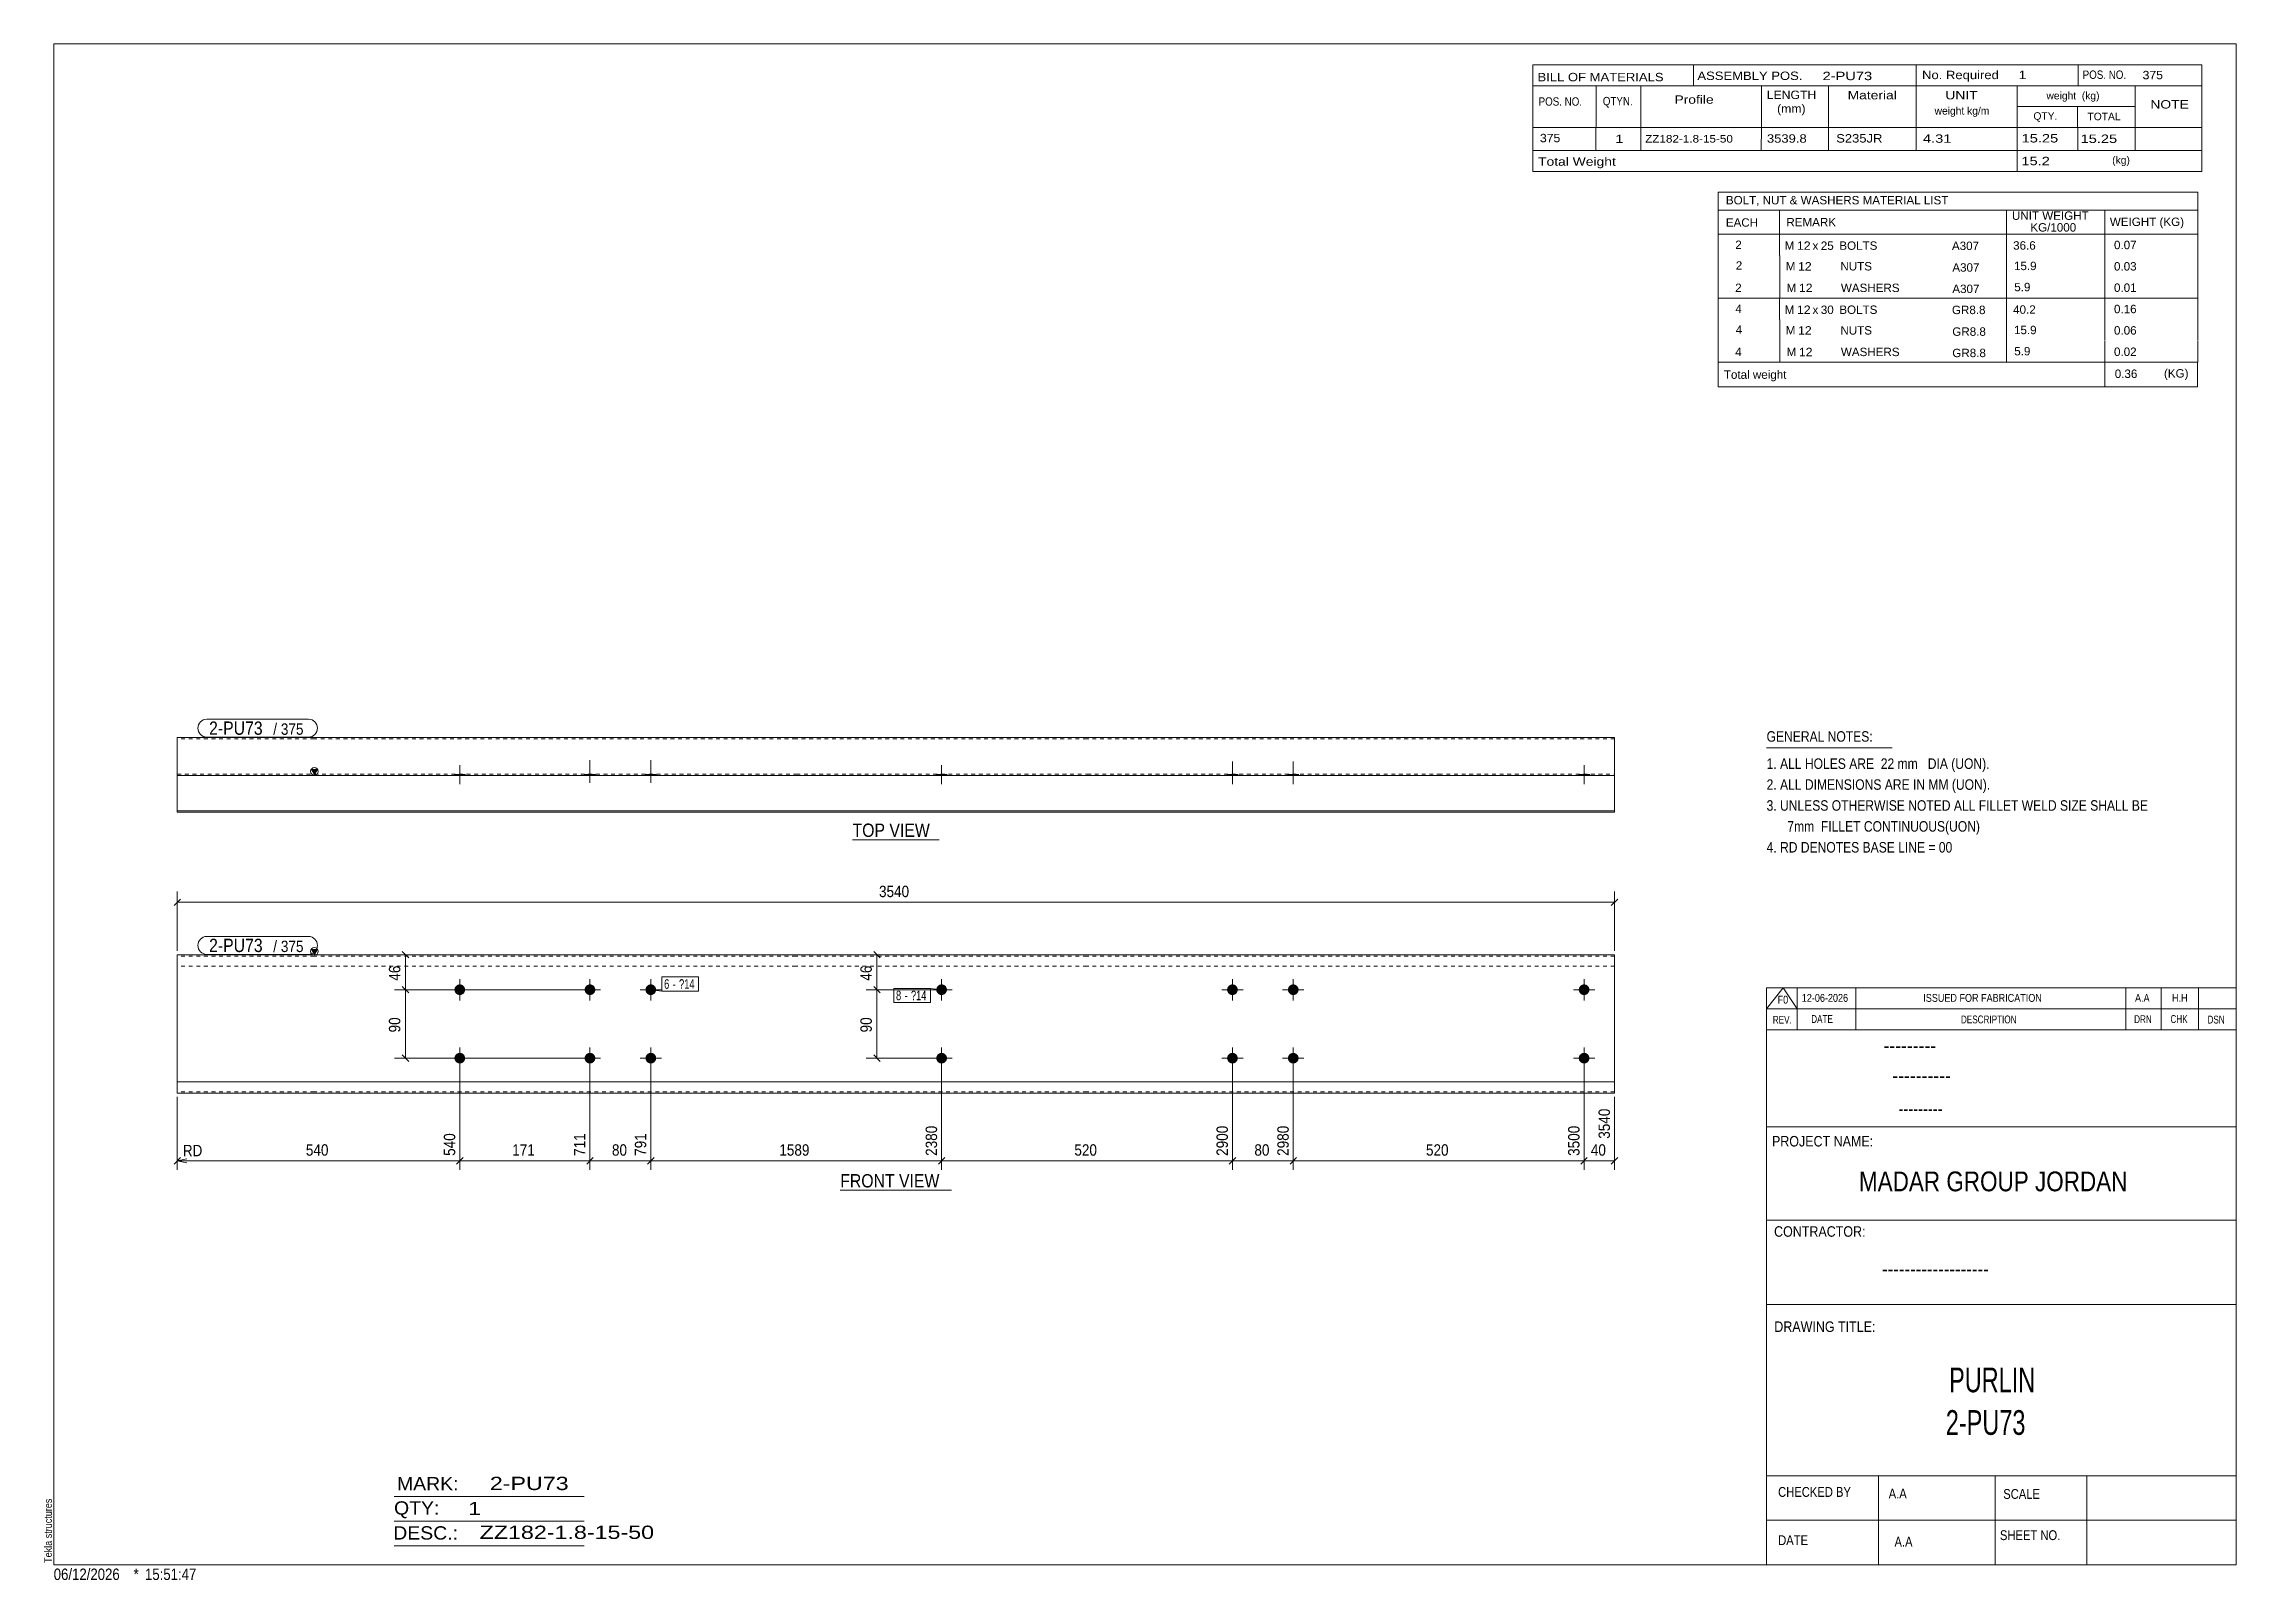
# Model space of a CAD drawing. Header units: millimetres. Extents: x 2 to 579, y 1 to 405.
import ezdxf

# ---------------------------------------------------------------- set-up
doc = ezdxf.new("R2010")
doc.units = ezdxf.units.MM
doc.linetypes.add('XKITLINE00', pattern=[0])
doc.linetypes.add('XKITLINE01', pattern=[4, 1, -1, 1, -1])
for name, color, linetype, lineweight in [('Bolt', 3, 'Continuous', 0), ('BoltMark', 7, 'Continuous', 0), ('Dimensions', 7, 'Continuous', 0), ('DrawingSheet', 5, 'Continuous', 0), ('OtherObjectType', 7, 'Continuous', 0), ('Part', 2, 'Continuous', 0), ('PartMark', 7, 'Continuous', 0)]:
    doc.layers.add(name, color=color, linetype=linetype, lineweight=lineweight)
doc.styles.add('@ARIAL_UNICODE_MS_BOLD', font='ARIAL.TTF')
doc.styles.add('ARIAL', font='ARIAL.TTF')
doc.styles.add('ARIAL_NARROW', font='ARIALN.TTF')
doc.styles.add('COMIC_SANS_MS_BOLD', font='COMICBD.TTF')
doc.styles.add('SWIS721_EX_BT', font='ARIAL.TTF')
doc.styles.add('SWISSE', font='ARIAL.TTF')

# ---------------------------------------------------------------- blocks, each defined once
blk = doc.blocks.new('*A1')
at = {"layer": 'Bolt'}
for points in [[(147.43, 156.2), (147.43, 156.17), (147.43, 156.13), (147.43, 156.1), (147.42, 156.06), (147.42, 156.03), (147.41, 156), (147.41, 155.96), (147.4, 155.93), (147.39, 155.9), (147.38, 155.86), (147.37, 155.83), (147.36, 155.8), (147.35, 155.76), (147.34, 155.73), (147.33, 155.7), (147.31, 155.67), (147.3, 155.64), (147.28, 155.61), (147.27, 155.58), (147.25, 155.55), (147.23, 155.52), (147.22, 155.49), (147.2, 155.46), (147.18, 155.43), (147.16, 155.4), (147.14, 155.37), (147.12, 155.35), (147.09, 155.32), (147.07, 155.3), (147.05, 155.27), (147.02, 155.25), (147, 155.22), (146.97, 155.2), (146.95, 155.18), (146.92, 155.15), (146.89, 155.13), (146.87, 155.11), (146.84, 155.09), (146.81, 155.07), (146.78, 155.05), (146.75, 155.03), (146.72, 155.02), (146.69, 155), (146.66, 154.99), (146.63, 154.97), (146.6, 154.96), (146.57, 154.94), (146.54, 154.93), (146.5, 154.92), (146.47, 154.91), (146.44, 154.9), (146.41, 154.89), (146.37, 154.88), (146.34, 154.87), (146.31, 154.86), (146.27, 154.86), (146.24, 154.85), (146.2, 154.85), (146.17, 154.84), (146.14, 154.84), (146.1, 154.84), (146.07, 154.84), (146.03, 154.84), (146, 154.84), (145.96, 154.84), (145.93, 154.84), (145.9, 154.84), (145.86, 154.85), (145.83, 154.85), (145.79, 154.86), (145.76, 154.86), (145.73, 154.87), (145.69, 154.88), (145.66, 154.89), (145.63, 154.9), (145.59, 154.91), (145.56, 154.92), (145.53, 154.93), (145.5, 154.94), (145.47, 154.96), (145.43, 154.97), (145.4, 154.99), (145.37, 155), (145.34, 155.02), (145.31, 155.03), (145.28, 155.05), (145.26, 155.07), (145.23, 155.09), (145.2, 155.11), (145.17, 155.13), (145.14, 155.15), (145.12, 155.18), (145.09, 155.2), (145.07, 155.22), (145.04, 155.25), (145.02, 155.27), (145, 155.3), (144.97, 155.32), (144.95, 155.35), (144.93, 155.37), (144.91, 155.4), (144.89, 155.43), (144.87, 155.46), (144.85, 155.49), (144.83, 155.52), (144.81, 155.55), (144.8, 155.58), (144.78, 155.61), (144.77, 155.64), (144.75, 155.67), (144.74, 155.7), (144.73, 155.73), (144.71, 155.76), (144.7, 155.8), (144.69, 155.83), (144.68, 155.86), (144.67, 155.9), (144.67, 155.93), (144.66, 155.96), (144.65, 156), (144.65, 156.03), (144.64, 156.06), (144.64, 156.1), (144.64, 156.13), (144.63, 156.17), (144.63, 156.2), (144.63, 156.24), (144.63, 156.27), (144.63, 156.3), (144.64, 156.34), (144.64, 156.37), (144.64, 156.41), (144.65, 156.44), (144.65, 156.48), (144.66, 156.51), (144.67, 156.54), (144.67, 156.58), (144.68, 156.61), (144.69, 156.64), (144.7, 156.67), (144.71, 156.71), (144.73, 156.74), (144.74, 156.77), (144.75, 156.8), (144.77, 156.83), (144.78, 156.87), (144.8, 156.9), (144.81, 156.93), (144.83, 156.96), (144.85, 156.98), (144.87, 157.01), (144.89, 157.04), (144.91, 157.07), (144.93, 157.1), (144.95, 157.12), (144.97, 157.15), (145, 157.18), (145.02, 157.2), (145.04, 157.23), (145.07, 157.25), (145.09, 157.27), (145.12, 157.3), (145.14, 157.32), (145.17, 157.34), (145.2, 157.36), (145.23, 157.38), (145.26, 157.4), (145.28, 157.42), (145.31, 157.44), (145.34, 157.45), (145.37, 157.47), (145.4, 157.49), (145.43, 157.5), (145.47, 157.52), (145.5, 157.53), (145.53, 157.54), (145.56, 157.55), (145.59, 157.57), (145.63, 157.58), (145.66, 157.59), (145.69, 157.59), (145.73, 157.6), (145.76, 157.61), (145.79, 157.62), (145.83, 157.62), (145.86, 157.63), (145.9, 157.63), (145.93, 157.63), (145.96, 157.63), (146, 157.64), (146.03, 157.64), (146.07, 157.64), (146.1, 157.63), (146.14, 157.63), (146.17, 157.63), (146.2, 157.63), (146.24, 157.62), (146.27, 157.62), (146.31, 157.61), (146.34, 157.6), (146.37, 157.59), (146.41, 157.59), (146.44, 157.58), (146.47, 157.57), (146.5, 157.55), (146.54, 157.54), (146.57, 157.53), (146.6, 157.52), (146.63, 157.5), (146.66, 157.49), (146.69, 157.47), (146.72, 157.45), (146.75, 157.44), (146.78, 157.42), (146.81, 157.4), (146.84, 157.38), (146.87, 157.36), (146.89, 157.34), (146.92, 157.32), (146.95, 157.3), (146.97, 157.27), (147, 157.25), (147.02, 157.23), (147.05, 157.2), (147.07, 157.18), (147.09, 157.15), (147.12, 157.12), (147.14, 157.1), (147.16, 157.07), (147.18, 157.04), (147.2, 157.01), (147.22, 156.98), (147.23, 156.96), (147.25, 156.93), (147.27, 156.9), (147.28, 156.87), (147.3, 156.83), (147.31, 156.8), (147.33, 156.77), (147.34, 156.74), (147.35, 156.71), (147.36, 156.67), (147.37, 156.64), (147.38, 156.61), (147.39, 156.58), (147.4, 156.54), (147.41, 156.51), (147.41, 156.48), (147.42, 156.44), (147.42, 156.41), (147.43, 156.37), (147.43, 156.34), (147.43, 156.3), (147.43, 156.27), (147.43, 156.24)], [(163.43, 156.2), (163.43, 156.17), (163.43, 156.13), (163.43, 156.1), (163.42, 156.06), (163.42, 156.03), (163.41, 156), (163.41, 155.96), (163.4, 155.93), (163.39, 155.9), (163.38, 155.86), (163.37, 155.83), (163.36, 155.8), (163.35, 155.76), (163.34, 155.73), (163.33, 155.7), (163.31, 155.67), (163.3, 155.64), (163.28, 155.61), (163.27, 155.58), (163.25, 155.55), (163.23, 155.52), (163.22, 155.49), (163.2, 155.46), (163.18, 155.43), (163.16, 155.4), (163.14, 155.37), (163.12, 155.35), (163.09, 155.32), (163.07, 155.3), (163.05, 155.27), (163.02, 155.25), (163, 155.22), (162.97, 155.2), (162.95, 155.18), (162.92, 155.15), (162.89, 155.13), (162.87, 155.11), (162.84, 155.09), (162.81, 155.07), (162.78, 155.05), (162.75, 155.03), (162.72, 155.02), (162.69, 155), (162.66, 154.99), (162.63, 154.97), (162.6, 154.96), (162.57, 154.94), (162.54, 154.93), (162.5, 154.92), (162.47, 154.91), (162.44, 154.9), (162.41, 154.89), (162.37, 154.88), (162.34, 154.87), (162.31, 154.86), (162.27, 154.86), (162.24, 154.85), (162.2, 154.85), (162.17, 154.84), (162.14, 154.84), (162.1, 154.84), (162.07, 154.84), (162.03, 154.84), (162, 154.84), (161.96, 154.84), (161.93, 154.84), (161.9, 154.84), (161.86, 154.85), (161.83, 154.85), (161.79, 154.86), (161.76, 154.86), (161.73, 154.87), (161.69, 154.88), (161.66, 154.89), (161.63, 154.9), (161.59, 154.91), (161.56, 154.92), (161.53, 154.93), (161.5, 154.94), (161.47, 154.96), (161.43, 154.97), (161.4, 154.99), (161.37, 155), (161.34, 155.02), (161.31, 155.03), (161.28, 155.05), (161.26, 155.07), (161.23, 155.09), (161.2, 155.11), (161.17, 155.13), (161.14, 155.15), (161.12, 155.18), (161.09, 155.2), (161.07, 155.22), (161.04, 155.25), (161.02, 155.27), (161, 155.3), (160.97, 155.32), (160.95, 155.35), (160.93, 155.37), (160.91, 155.4), (160.89, 155.43), (160.87, 155.46), (160.85, 155.49), (160.83, 155.52), (160.81, 155.55), (160.8, 155.58), (160.78, 155.61), (160.77, 155.64), (160.75, 155.67), (160.74, 155.7), (160.73, 155.73), (160.71, 155.76), (160.7, 155.8), (160.69, 155.83), (160.68, 155.86), (160.67, 155.9), (160.67, 155.93), (160.66, 155.96), (160.65, 156), (160.65, 156.03), (160.64, 156.06), (160.64, 156.1), (160.64, 156.13), (160.63, 156.17), (160.63, 156.2), (160.63, 156.24), (160.63, 156.27), (160.63, 156.3), (160.64, 156.34), (160.64, 156.37), (160.64, 156.41), (160.65, 156.44), (160.65, 156.48), (160.66, 156.51), (160.67, 156.54), (160.67, 156.58), (160.68, 156.61), (160.69, 156.64), (160.7, 156.67), (160.71, 156.71), (160.73, 156.74), (160.74, 156.77), (160.75, 156.8), (160.77, 156.83), (160.78, 156.87), (160.8, 156.9), (160.81, 156.93), (160.83, 156.96), (160.85, 156.98), (160.87, 157.01), (160.89, 157.04), (160.91, 157.07), (160.93, 157.1), (160.95, 157.12), (160.97, 157.15), (161, 157.18), (161.02, 157.2), (161.04, 157.23), (161.07, 157.25), (161.09, 157.27), (161.12, 157.3), (161.14, 157.32), (161.17, 157.34), (161.2, 157.36), (161.23, 157.38), (161.26, 157.4), (161.28, 157.42), (161.31, 157.44), (161.34, 157.45), (161.37, 157.47), (161.4, 157.49), (161.43, 157.5), (161.47, 157.52), (161.5, 157.53), (161.53, 157.54), (161.56, 157.55), (161.59, 157.57), (161.63, 157.58), (161.66, 157.59), (161.69, 157.59), (161.73, 157.6), (161.76, 157.61), (161.79, 157.62), (161.83, 157.62), (161.86, 157.63), (161.9, 157.63), (161.93, 157.63), (161.96, 157.63), (162, 157.64), (162.03, 157.64), (162.07, 157.64), (162.1, 157.63), (162.14, 157.63), (162.17, 157.63), (162.2, 157.63), (162.24, 157.62), (162.27, 157.62), (162.31, 157.61), (162.34, 157.6), (162.37, 157.59), (162.41, 157.59), (162.44, 157.58), (162.47, 157.57), (162.5, 157.55), (162.54, 157.54), (162.57, 157.53), (162.6, 157.52), (162.63, 157.5), (162.66, 157.49), (162.69, 157.47), (162.72, 157.45), (162.75, 157.44), (162.78, 157.42), (162.81, 157.4), (162.84, 157.38), (162.87, 157.36), (162.89, 157.34), (162.92, 157.32), (162.95, 157.3), (162.97, 157.27), (163, 157.25), (163.02, 157.23), (163.05, 157.2), (163.07, 157.18), (163.09, 157.15), (163.12, 157.12), (163.14, 157.1), (163.16, 157.07), (163.18, 157.04), (163.2, 157.01), (163.22, 156.98), (163.23, 156.96), (163.25, 156.93), (163.27, 156.9), (163.28, 156.87), (163.3, 156.83), (163.31, 156.8), (163.33, 156.77), (163.34, 156.74), (163.35, 156.71), (163.36, 156.67), (163.37, 156.64), (163.38, 156.61), (163.39, 156.58), (163.4, 156.54), (163.41, 156.51), (163.41, 156.48), (163.42, 156.44), (163.42, 156.41), (163.43, 156.37), (163.43, 156.34), (163.43, 156.3), (163.43, 156.27), (163.43, 156.24)], [(147.43, 138.2), (147.43, 138.17), (147.43, 138.13), (147.43, 138.1), (147.42, 138.06), (147.42, 138.03), (147.41, 138), (147.41, 137.96), (147.4, 137.93), (147.39, 137.9), (147.38, 137.86), (147.37, 137.83), (147.36, 137.8), (147.35, 137.76), (147.34, 137.73), (147.33, 137.7), (147.31, 137.67), (147.3, 137.64), (147.28, 137.61), (147.27, 137.58), (147.25, 137.55), (147.23, 137.52), (147.22, 137.49), (147.2, 137.46), (147.18, 137.43), (147.16, 137.4), (147.14, 137.37), (147.12, 137.35), (147.09, 137.32), (147.07, 137.3), (147.05, 137.27), (147.02, 137.25), (147, 137.22), (146.97, 137.2), (146.95, 137.18), (146.92, 137.15), (146.89, 137.13), (146.87, 137.11), (146.84, 137.09), (146.81, 137.07), (146.78, 137.05), (146.75, 137.03), (146.72, 137.02), (146.69, 137), (146.66, 136.99), (146.63, 136.97), (146.6, 136.96), (146.57, 136.94), (146.54, 136.93), (146.5, 136.92), (146.47, 136.91), (146.44, 136.9), (146.41, 136.89), (146.37, 136.88), (146.34, 136.87), (146.31, 136.86), (146.27, 136.86), (146.24, 136.85), (146.2, 136.85), (146.17, 136.84), (146.14, 136.84), (146.1, 136.84), (146.07, 136.84), (146.03, 136.84), (146, 136.84), (145.96, 136.84), (145.93, 136.84), (145.9, 136.84), (145.86, 136.85), (145.83, 136.85), (145.79, 136.86), (145.76, 136.86), (145.73, 136.87), (145.69, 136.88), (145.66, 136.89), (145.63, 136.9), (145.59, 136.91), (145.56, 136.92), (145.53, 136.93), (145.5, 136.94), (145.47, 136.96), (145.43, 136.97), (145.4, 136.99), (145.37, 137), (145.34, 137.02), (145.31, 137.03), (145.28, 137.05), (145.26, 137.07), (145.23, 137.09), (145.2, 137.11), (145.17, 137.13), (145.14, 137.15), (145.12, 137.18), (145.09, 137.2), (145.07, 137.22), (145.04, 137.25), (145.02, 137.27), (145, 137.3), (144.97, 137.32), (144.95, 137.35), (144.93, 137.37), (144.91, 137.4), (144.89, 137.43), (144.87, 137.46), (144.85, 137.49), (144.83, 137.52), (144.81, 137.55), (144.8, 137.58), (144.78, 137.61), (144.77, 137.64), (144.75, 137.67), (144.74, 137.7), (144.73, 137.73), (144.71, 137.76), (144.7, 137.8), (144.69, 137.83), (144.68, 137.86), (144.67, 137.9), (144.67, 137.93), (144.66, 137.96), (144.65, 138), (144.65, 138.03), (144.64, 138.06), (144.64, 138.1), (144.64, 138.13), (144.63, 138.17), (144.63, 138.2), (144.63, 138.24), (144.63, 138.27), (144.63, 138.3), (144.64, 138.34), (144.64, 138.37), (144.64, 138.41), (144.65, 138.44), (144.65, 138.48), (144.66, 138.51), (144.67, 138.54), (144.67, 138.58), (144.68, 138.61), (144.69, 138.64), (144.7, 138.67), (144.71, 138.71), (144.73, 138.74), (144.74, 138.77), (144.75, 138.8), (144.77, 138.83), (144.78, 138.87), (144.8, 138.9), (144.81, 138.93), (144.83, 138.96), (144.85, 138.98), (144.87, 139.01), (144.89, 139.04), (144.91, 139.07), (144.93, 139.1), (144.95, 139.12), (144.97, 139.15), (145, 139.18), (145.02, 139.2), (145.04, 139.23), (145.07, 139.25), (145.09, 139.27), (145.12, 139.3), (145.14, 139.32), (145.17, 139.34), (145.2, 139.36), (145.23, 139.38), (145.26, 139.4), (145.28, 139.42), (145.31, 139.44), (145.34, 139.45), (145.37, 139.47), (145.4, 139.49), (145.43, 139.5), (145.47, 139.52), (145.5, 139.53), (145.53, 139.54), (145.56, 139.55), (145.59, 139.57), (145.63, 139.58), (145.66, 139.59), (145.69, 139.59), (145.73, 139.6), (145.76, 139.61), (145.79, 139.62), (145.83, 139.62), (145.86, 139.63), (145.9, 139.63), (145.93, 139.63), (145.96, 139.63), (146, 139.64), (146.03, 139.64), (146.07, 139.64), (146.1, 139.63), (146.14, 139.63), (146.17, 139.63), (146.2, 139.63), (146.24, 139.62), (146.27, 139.62), (146.31, 139.61), (146.34, 139.6), (146.37, 139.59), (146.41, 139.59), (146.44, 139.58), (146.47, 139.57), (146.5, 139.55), (146.54, 139.54), (146.57, 139.53), (146.6, 139.52), (146.63, 139.5), (146.66, 139.49), (146.69, 139.47), (146.72, 139.45), (146.75, 139.44), (146.78, 139.42), (146.81, 139.4), (146.84, 139.38), (146.87, 139.36), (146.89, 139.34), (146.92, 139.32), (146.95, 139.3), (146.97, 139.27), (147, 139.25), (147.02, 139.23), (147.05, 139.2), (147.07, 139.18), (147.09, 139.15), (147.12, 139.12), (147.14, 139.1), (147.16, 139.07), (147.18, 139.04), (147.2, 139.01), (147.22, 138.98), (147.23, 138.96), (147.25, 138.93), (147.27, 138.9), (147.28, 138.87), (147.3, 138.83), (147.31, 138.8), (147.33, 138.77), (147.34, 138.74), (147.35, 138.71), (147.36, 138.67), (147.37, 138.64), (147.38, 138.61), (147.39, 138.58), (147.4, 138.54), (147.41, 138.51), (147.41, 138.48), (147.42, 138.44), (147.42, 138.41), (147.43, 138.37), (147.43, 138.34), (147.43, 138.3), (147.43, 138.27), (147.43, 138.24)], [(163.43, 138.2), (163.43, 138.17), (163.43, 138.13), (163.43, 138.1), (163.42, 138.06), (163.42, 138.03), (163.41, 138), (163.41, 137.96), (163.4, 137.93), (163.39, 137.9), (163.38, 137.86), (163.37, 137.83), (163.36, 137.8), (163.35, 137.76), (163.34, 137.73), (163.33, 137.7), (163.31, 137.67), (163.3, 137.64), (163.28, 137.61), (163.27, 137.58), (163.25, 137.55), (163.23, 137.52), (163.22, 137.49), (163.2, 137.46), (163.18, 137.43), (163.16, 137.4), (163.14, 137.37), (163.12, 137.35), (163.09, 137.32), (163.07, 137.3), (163.05, 137.27), (163.02, 137.25), (163, 137.22), (162.97, 137.2), (162.95, 137.18), (162.92, 137.15), (162.89, 137.13), (162.87, 137.11), (162.84, 137.09), (162.81, 137.07), (162.78, 137.05), (162.75, 137.03), (162.72, 137.02), (162.69, 137), (162.66, 136.99), (162.63, 136.97), (162.6, 136.96), (162.57, 136.94), (162.54, 136.93), (162.5, 136.92), (162.47, 136.91), (162.44, 136.9), (162.41, 136.89), (162.37, 136.88), (162.34, 136.87), (162.31, 136.86), (162.27, 136.86), (162.24, 136.85), (162.2, 136.85), (162.17, 136.84), (162.14, 136.84), (162.1, 136.84), (162.07, 136.84), (162.03, 136.84), (162, 136.84), (161.96, 136.84), (161.93, 136.84), (161.9, 136.84), (161.86, 136.85), (161.83, 136.85), (161.79, 136.86), (161.76, 136.86), (161.73, 136.87), (161.69, 136.88), (161.66, 136.89), (161.63, 136.9), (161.59, 136.91), (161.56, 136.92), (161.53, 136.93), (161.5, 136.94), (161.47, 136.96), (161.43, 136.97), (161.4, 136.99), (161.37, 137), (161.34, 137.02), (161.31, 137.03), (161.28, 137.05), (161.26, 137.07), (161.23, 137.09), (161.2, 137.11), (161.17, 137.13), (161.14, 137.15), (161.12, 137.18), (161.09, 137.2), (161.07, 137.22), (161.04, 137.25), (161.02, 137.27), (161, 137.3), (160.97, 137.32), (160.95, 137.35), (160.93, 137.37), (160.91, 137.4), (160.89, 137.43), (160.87, 137.46), (160.85, 137.49), (160.83, 137.52), (160.81, 137.55), (160.8, 137.58), (160.78, 137.61), (160.77, 137.64), (160.75, 137.67), (160.74, 137.7), (160.73, 137.73), (160.71, 137.76), (160.7, 137.8), (160.69, 137.83), (160.68, 137.86), (160.67, 137.9), (160.67, 137.93), (160.66, 137.96), (160.65, 138), (160.65, 138.03), (160.64, 138.06), (160.64, 138.1), (160.64, 138.13), (160.63, 138.17), (160.63, 138.2), (160.63, 138.24), (160.63, 138.27), (160.63, 138.3), (160.64, 138.34), (160.64, 138.37), (160.64, 138.41), (160.65, 138.44), (160.65, 138.48), (160.66, 138.51), (160.67, 138.54), (160.67, 138.58), (160.68, 138.61), (160.69, 138.64), (160.7, 138.67), (160.71, 138.71), (160.73, 138.74), (160.74, 138.77), (160.75, 138.8), (160.77, 138.83), (160.78, 138.87), (160.8, 138.9), (160.81, 138.93), (160.83, 138.96), (160.85, 138.98), (160.87, 139.01), (160.89, 139.04), (160.91, 139.07), (160.93, 139.1), (160.95, 139.12), (160.97, 139.15), (161, 139.18), (161.02, 139.2), (161.04, 139.23), (161.07, 139.25), (161.09, 139.27), (161.12, 139.3), (161.14, 139.32), (161.17, 139.34), (161.2, 139.36), (161.23, 139.38), (161.26, 139.4), (161.28, 139.42), (161.31, 139.44), (161.34, 139.45), (161.37, 139.47), (161.4, 139.49), (161.43, 139.5), (161.47, 139.52), (161.5, 139.53), (161.53, 139.54), (161.56, 139.55), (161.59, 139.57), (161.63, 139.58), (161.66, 139.59), (161.69, 139.59), (161.73, 139.6), (161.76, 139.61), (161.79, 139.62), (161.83, 139.62), (161.86, 139.63), (161.9, 139.63), (161.93, 139.63), (161.96, 139.63), (162, 139.64), (162.03, 139.64), (162.07, 139.64), (162.1, 139.63), (162.14, 139.63), (162.17, 139.63), (162.2, 139.63), (162.24, 139.62), (162.27, 139.62), (162.31, 139.61), (162.34, 139.6), (162.37, 139.59), (162.41, 139.59), (162.44, 139.58), (162.47, 139.57), (162.5, 139.55), (162.54, 139.54), (162.57, 139.53), (162.6, 139.52), (162.63, 139.5), (162.66, 139.49), (162.69, 139.47), (162.72, 139.45), (162.75, 139.44), (162.78, 139.42), (162.81, 139.4), (162.84, 139.38), (162.87, 139.36), (162.89, 139.34), (162.92, 139.32), (162.95, 139.3), (162.97, 139.27), (163, 139.25), (163.02, 139.23), (163.05, 139.2), (163.07, 139.18), (163.09, 139.15), (163.12, 139.12), (163.14, 139.1), (163.16, 139.07), (163.18, 139.04), (163.2, 139.01), (163.22, 138.98), (163.23, 138.96), (163.25, 138.93), (163.27, 138.9), (163.28, 138.87), (163.3, 138.83), (163.31, 138.8), (163.33, 138.77), (163.34, 138.74), (163.35, 138.71), (163.36, 138.67), (163.37, 138.64), (163.38, 138.61), (163.39, 138.58), (163.4, 138.54), (163.41, 138.51), (163.41, 138.48), (163.42, 138.44), (163.42, 138.41), (163.43, 138.37), (163.43, 138.34), (163.43, 138.3), (163.43, 138.27), (163.43, 138.24)]]:
    blk.add_hatch(color=3, dxfattribs=at).paths.add_polyline_path(points, flags=17)
at = {"layer": 'Bolt', "color": 3, "linetype": 'XKITLINE00', "lineweight": 0}
for p, q in [((148.83, 156.24), (143.23, 156.24)), ((146.03, 159.04), (146.03, 153.44)), ((164.83, 156.24), (159.23, 156.24)), ((162.03, 159.04), (162.03, 153.44)), ((146.03, 141.04), (146.03, 135.44)), ((162.03, 141.04), (162.03, 135.44)), ((148.83, 138.24), (143.23, 138.24)), ((164.83, 138.24), (159.23, 138.24))]:
    blk.add_line(p, q, dxfattribs=at)
blk = doc.blocks.new('*A2')
at = {"layer": 'Bolt'}
for points in [[(113.19, 156.2), (113.19, 156.17), (113.19, 156.13), (113.19, 156.1), (113.18, 156.06), (113.18, 156.03), (113.17, 156), (113.17, 155.96), (113.16, 155.93), (113.15, 155.9), (113.14, 155.86), (113.13, 155.83), (113.12, 155.8), (113.11, 155.76), (113.1, 155.73), (113.09, 155.7), (113.07, 155.67), (113.06, 155.64), (113.04, 155.61), (113.03, 155.58), (113.01, 155.55), (112.99, 155.52), (112.98, 155.49), (112.96, 155.46), (112.94, 155.43), (112.92, 155.4), (112.9, 155.37), (112.88, 155.35), (112.85, 155.32), (112.83, 155.3), (112.81, 155.27), (112.78, 155.25), (112.76, 155.22), (112.73, 155.2), (112.71, 155.18), (112.68, 155.15), (112.66, 155.13), (112.63, 155.11), (112.6, 155.09), (112.57, 155.07), (112.54, 155.05), (112.51, 155.03), (112.48, 155.02), (112.45, 155), (112.42, 154.99), (112.39, 154.97), (112.36, 154.96), (112.33, 154.94), (112.3, 154.93), (112.27, 154.92), (112.23, 154.91), (112.2, 154.9), (112.17, 154.89), (112.13, 154.88), (112.1, 154.87), (112.07, 154.86), (112.03, 154.86), (112, 154.85), (111.97, 154.85), (111.93, 154.84), (111.9, 154.84), (111.86, 154.84), (111.83, 154.84), (111.79, 154.84), (111.76, 154.84), (111.73, 154.84), (111.69, 154.84), (111.66, 154.84), (111.62, 154.85), (111.59, 154.85), (111.55, 154.86), (111.52, 154.86), (111.49, 154.87), (111.45, 154.88), (111.42, 154.89), (111.39, 154.9), (111.35, 154.91), (111.32, 154.92), (111.29, 154.93), (111.26, 154.94), (111.23, 154.96), (111.2, 154.97), (111.16, 154.99), (111.13, 155), (111.1, 155.02), (111.07, 155.03), (111.04, 155.05), (111.02, 155.07), (110.99, 155.09), (110.96, 155.11), (110.93, 155.13), (110.91, 155.15), (110.88, 155.18), (110.85, 155.2), (110.83, 155.22), (110.8, 155.25), (110.78, 155.27), (110.76, 155.3), (110.73, 155.32), (110.71, 155.35), (110.69, 155.37), (110.67, 155.4), (110.65, 155.43), (110.63, 155.46), (110.61, 155.49), (110.59, 155.52), (110.58, 155.55), (110.56, 155.58), (110.54, 155.61), (110.53, 155.64), (110.51, 155.67), (110.5, 155.7), (110.49, 155.73), (110.48, 155.76), (110.46, 155.8), (110.45, 155.83), (110.44, 155.86), (110.44, 155.9), (110.43, 155.93), (110.42, 155.96), (110.41, 156), (110.41, 156.03), (110.4, 156.06), (110.4, 156.1), (110.4, 156.13), (110.4, 156.17), (110.39, 156.2), (110.39, 156.24), (110.39, 156.27), (110.4, 156.3), (110.4, 156.34), (110.4, 156.37), (110.4, 156.41), (110.41, 156.44), (110.41, 156.48), (110.42, 156.51), (110.43, 156.54), (110.44, 156.58), (110.44, 156.61), (110.45, 156.64), (110.46, 156.67), (110.48, 156.71), (110.49, 156.74), (110.5, 156.77), (110.51, 156.8), (110.53, 156.83), (110.54, 156.87), (110.56, 156.9), (110.58, 156.93), (110.59, 156.96), (110.61, 156.98), (110.63, 157.01), (110.65, 157.04), (110.67, 157.07), (110.69, 157.1), (110.71, 157.12), (110.73, 157.15), (110.76, 157.18), (110.78, 157.2), (110.8, 157.23), (110.83, 157.25), (110.85, 157.27), (110.88, 157.3), (110.91, 157.32), (110.93, 157.34), (110.96, 157.36), (110.99, 157.38), (111.02, 157.4), (111.04, 157.42), (111.07, 157.44), (111.1, 157.45), (111.13, 157.47), (111.16, 157.49), (111.2, 157.5), (111.23, 157.52), (111.26, 157.53), (111.29, 157.54), (111.32, 157.55), (111.35, 157.57), (111.39, 157.58), (111.42, 157.59), (111.45, 157.59), (111.49, 157.6), (111.52, 157.61), (111.55, 157.62), (111.59, 157.62), (111.62, 157.63), (111.66, 157.63), (111.69, 157.63), (111.73, 157.63), (111.76, 157.64), (111.79, 157.64), (111.83, 157.64), (111.86, 157.63), (111.9, 157.63), (111.93, 157.63), (111.97, 157.63), (112, 157.62), (112.03, 157.62), (112.07, 157.61), (112.1, 157.6), (112.13, 157.59), (112.17, 157.59), (112.2, 157.58), (112.23, 157.57), (112.27, 157.55), (112.3, 157.54), (112.33, 157.53), (112.36, 157.52), (112.39, 157.5), (112.42, 157.49), (112.45, 157.47), (112.48, 157.45), (112.51, 157.44), (112.54, 157.42), (112.57, 157.4), (112.6, 157.38), (112.63, 157.36), (112.66, 157.34), (112.68, 157.32), (112.71, 157.3), (112.73, 157.27), (112.76, 157.25), (112.78, 157.23), (112.81, 157.2), (112.83, 157.18), (112.85, 157.15), (112.88, 157.12), (112.9, 157.1), (112.92, 157.07), (112.94, 157.04), (112.96, 157.01), (112.98, 156.98), (112.99, 156.96), (113.01, 156.93), (113.03, 156.9), (113.04, 156.87), (113.06, 156.83), (113.07, 156.8), (113.09, 156.77), (113.1, 156.74), (113.11, 156.71), (113.12, 156.67), (113.13, 156.64), (113.14, 156.61), (113.15, 156.58), (113.16, 156.54), (113.17, 156.51), (113.17, 156.48), (113.18, 156.44), (113.18, 156.41), (113.19, 156.37), (113.19, 156.34), (113.19, 156.3), (113.19, 156.27), (113.19, 156.24)], [(113.19, 138.2), (113.19, 138.17), (113.19, 138.13), (113.19, 138.1), (113.18, 138.06), (113.18, 138.03), (113.17, 138), (113.17, 137.96), (113.16, 137.93), (113.15, 137.9), (113.14, 137.86), (113.13, 137.83), (113.12, 137.8), (113.11, 137.76), (113.1, 137.73), (113.09, 137.7), (113.07, 137.67), (113.06, 137.64), (113.04, 137.61), (113.03, 137.58), (113.01, 137.55), (112.99, 137.52), (112.98, 137.49), (112.96, 137.46), (112.94, 137.43), (112.92, 137.4), (112.9, 137.37), (112.88, 137.35), (112.85, 137.32), (112.83, 137.3), (112.81, 137.27), (112.78, 137.25), (112.76, 137.22), (112.73, 137.2), (112.71, 137.18), (112.68, 137.15), (112.66, 137.13), (112.63, 137.11), (112.6, 137.09), (112.57, 137.07), (112.54, 137.05), (112.51, 137.03), (112.48, 137.02), (112.45, 137), (112.42, 136.99), (112.39, 136.97), (112.36, 136.96), (112.33, 136.94), (112.3, 136.93), (112.27, 136.92), (112.23, 136.91), (112.2, 136.9), (112.17, 136.89), (112.13, 136.88), (112.1, 136.87), (112.07, 136.86), (112.03, 136.86), (112, 136.85), (111.97, 136.85), (111.93, 136.84), (111.9, 136.84), (111.86, 136.84), (111.83, 136.84), (111.79, 136.84), (111.76, 136.84), (111.73, 136.84), (111.69, 136.84), (111.66, 136.84), (111.62, 136.85), (111.59, 136.85), (111.55, 136.86), (111.52, 136.86), (111.49, 136.87), (111.45, 136.88), (111.42, 136.89), (111.39, 136.9), (111.35, 136.91), (111.32, 136.92), (111.29, 136.93), (111.26, 136.94), (111.23, 136.96), (111.2, 136.97), (111.16, 136.99), (111.13, 137), (111.1, 137.02), (111.07, 137.03), (111.04, 137.05), (111.02, 137.07), (110.99, 137.09), (110.96, 137.11), (110.93, 137.13), (110.91, 137.15), (110.88, 137.18), (110.85, 137.2), (110.83, 137.22), (110.8, 137.25), (110.78, 137.27), (110.76, 137.3), (110.73, 137.32), (110.71, 137.35), (110.69, 137.37), (110.67, 137.4), (110.65, 137.43), (110.63, 137.46), (110.61, 137.49), (110.59, 137.52), (110.58, 137.55), (110.56, 137.58), (110.54, 137.61), (110.53, 137.64), (110.51, 137.67), (110.5, 137.7), (110.49, 137.73), (110.48, 137.76), (110.46, 137.8), (110.45, 137.83), (110.44, 137.86), (110.44, 137.9), (110.43, 137.93), (110.42, 137.96), (110.41, 138), (110.41, 138.03), (110.4, 138.06), (110.4, 138.1), (110.4, 138.13), (110.4, 138.17), (110.39, 138.2), (110.39, 138.24), (110.39, 138.27), (110.4, 138.3), (110.4, 138.34), (110.4, 138.37), (110.4, 138.41), (110.41, 138.44), (110.41, 138.48), (110.42, 138.51), (110.43, 138.54), (110.44, 138.58), (110.44, 138.61), (110.45, 138.64), (110.46, 138.67), (110.48, 138.71), (110.49, 138.74), (110.5, 138.77), (110.51, 138.8), (110.53, 138.83), (110.54, 138.87), (110.56, 138.9), (110.58, 138.93), (110.59, 138.96), (110.61, 138.98), (110.63, 139.01), (110.65, 139.04), (110.67, 139.07), (110.69, 139.1), (110.71, 139.12), (110.73, 139.15), (110.76, 139.18), (110.78, 139.2), (110.8, 139.23), (110.83, 139.25), (110.85, 139.27), (110.88, 139.3), (110.91, 139.32), (110.93, 139.34), (110.96, 139.36), (110.99, 139.38), (111.02, 139.4), (111.04, 139.42), (111.07, 139.44), (111.1, 139.45), (111.13, 139.47), (111.16, 139.49), (111.2, 139.5), (111.23, 139.52), (111.26, 139.53), (111.29, 139.54), (111.32, 139.55), (111.35, 139.57), (111.39, 139.58), (111.42, 139.59), (111.45, 139.59), (111.49, 139.6), (111.52, 139.61), (111.55, 139.62), (111.59, 139.62), (111.62, 139.63), (111.66, 139.63), (111.69, 139.63), (111.73, 139.63), (111.76, 139.64), (111.79, 139.64), (111.83, 139.64), (111.86, 139.63), (111.9, 139.63), (111.93, 139.63), (111.97, 139.63), (112, 139.62), (112.03, 139.62), (112.07, 139.61), (112.1, 139.6), (112.13, 139.59), (112.17, 139.59), (112.2, 139.58), (112.23, 139.57), (112.27, 139.55), (112.3, 139.54), (112.33, 139.53), (112.36, 139.52), (112.39, 139.5), (112.42, 139.49), (112.45, 139.47), (112.48, 139.45), (112.51, 139.44), (112.54, 139.42), (112.57, 139.4), (112.6, 139.38), (112.63, 139.36), (112.66, 139.34), (112.68, 139.32), (112.71, 139.3), (112.73, 139.27), (112.76, 139.25), (112.78, 139.23), (112.81, 139.2), (112.83, 139.18), (112.85, 139.15), (112.88, 139.12), (112.9, 139.1), (112.92, 139.07), (112.94, 139.04), (112.96, 139.01), (112.98, 138.98), (112.99, 138.96), (113.01, 138.93), (113.03, 138.9), (113.04, 138.87), (113.06, 138.83), (113.07, 138.8), (113.09, 138.77), (113.1, 138.74), (113.11, 138.71), (113.12, 138.67), (113.13, 138.64), (113.14, 138.61), (113.15, 138.58), (113.16, 138.54), (113.17, 138.51), (113.17, 138.48), (113.18, 138.44), (113.18, 138.41), (113.19, 138.37), (113.19, 138.34), (113.19, 138.3), (113.19, 138.27), (113.19, 138.24)]]:
    blk.add_hatch(color=3, dxfattribs=at).paths.add_polyline_path(points, flags=17)
at = {"layer": 'Bolt', "color": 3, "linetype": 'XKITLINE00', "lineweight": 0}
for p, q in [((114.59, 156.24), (108.99, 156.24)), ((111.79, 159.04), (111.79, 153.44)), ((111.79, 141.04), (111.79, 135.44)), ((114.59, 138.24), (108.99, 138.24))]:
    blk.add_line(p, q, dxfattribs=at)
blk = doc.blocks.new('*A3')
at = {"layer": 'Bolt'}
for points in [[(316.41, 156.2), (316.41, 156.17), (316.4, 156.13), (316.4, 156.1), (316.4, 156.06), (316.39, 156.03), (316.39, 156), (316.38, 155.96), (316.37, 155.93), (316.37, 155.9), (316.36, 155.86), (316.35, 155.83), (316.34, 155.8), (316.33, 155.76), (316.31, 155.73), (316.3, 155.7), (316.29, 155.67), (316.27, 155.64), (316.26, 155.61), (316.24, 155.58), (316.23, 155.55), (316.21, 155.52), (316.19, 155.49), (316.17, 155.46), (316.15, 155.43), (316.13, 155.4), (316.11, 155.37), (316.09, 155.35), (316.07, 155.32), (316.05, 155.3), (316.02, 155.27), (316, 155.25), (315.97, 155.22), (315.95, 155.2), (315.92, 155.18), (315.9, 155.15), (315.87, 155.13), (315.84, 155.11), (315.81, 155.09), (315.79, 155.07), (315.76, 155.05), (315.73, 155.03), (315.7, 155.02), (315.67, 155), (315.64, 154.99), (315.61, 154.97), (315.58, 154.96), (315.54, 154.94), (315.51, 154.93), (315.48, 154.92), (315.45, 154.91), (315.41, 154.9), (315.38, 154.89), (315.35, 154.88), (315.32, 154.87), (315.28, 154.86), (315.25, 154.86), (315.21, 154.85), (315.18, 154.85), (315.15, 154.84), (315.11, 154.84), (315.08, 154.84), (315.04, 154.84), (315.01, 154.84), (314.97, 154.84), (314.94, 154.84), (314.91, 154.84), (314.87, 154.84), (314.84, 154.85), (314.8, 154.85), (314.77, 154.86), (314.74, 154.86), (314.7, 154.87), (314.67, 154.88), (314.64, 154.89), (314.6, 154.9), (314.57, 154.91), (314.54, 154.92), (314.5, 154.93), (314.47, 154.94), (314.44, 154.96), (314.41, 154.97), (314.38, 154.99), (314.35, 155), (314.32, 155.02), (314.29, 155.03), (314.26, 155.05), (314.23, 155.07), (314.2, 155.09), (314.17, 155.11), (314.15, 155.13), (314.12, 155.15), (314.09, 155.18), (314.07, 155.2), (314.04, 155.22), (314.02, 155.25), (313.99, 155.27), (313.97, 155.3), (313.95, 155.32), (313.93, 155.35), (313.9, 155.37), (313.88, 155.4), (313.86, 155.43), (313.84, 155.46), (313.83, 155.49), (313.81, 155.52), (313.79, 155.55), (313.77, 155.58), (313.76, 155.61), (313.74, 155.64), (313.73, 155.67), (313.72, 155.7), (313.7, 155.73), (313.69, 155.76), (313.68, 155.8), (313.67, 155.83), (313.66, 155.86), (313.65, 155.9), (313.64, 155.93), (313.64, 155.96), (313.63, 156), (313.62, 156.03), (313.62, 156.06), (313.62, 156.1), (313.61, 156.13), (313.61, 156.17), (313.61, 156.2), (313.61, 156.24), (313.61, 156.27), (313.61, 156.3), (313.61, 156.34), (313.62, 156.37), (313.62, 156.41), (313.62, 156.44), (313.63, 156.48), (313.64, 156.51), (313.64, 156.54), (313.65, 156.58), (313.66, 156.61), (313.67, 156.64), (313.68, 156.67), (313.69, 156.71), (313.7, 156.74), (313.72, 156.77), (313.73, 156.8), (313.74, 156.83), (313.76, 156.87), (313.77, 156.9), (313.79, 156.93), (313.81, 156.96), (313.83, 156.98), (313.84, 157.01), (313.86, 157.04), (313.88, 157.07), (313.9, 157.1), (313.93, 157.12), (313.95, 157.15), (313.97, 157.18), (313.99, 157.2), (314.02, 157.23), (314.04, 157.25), (314.07, 157.27), (314.09, 157.3), (314.12, 157.32), (314.15, 157.34), (314.17, 157.36), (314.2, 157.38), (314.23, 157.4), (314.26, 157.42), (314.29, 157.44), (314.32, 157.45), (314.35, 157.47), (314.38, 157.49), (314.41, 157.5), (314.44, 157.52), (314.47, 157.53), (314.5, 157.54), (314.54, 157.55), (314.57, 157.57), (314.6, 157.58), (314.64, 157.59), (314.67, 157.59), (314.7, 157.6), (314.74, 157.61), (314.77, 157.62), (314.8, 157.62), (314.84, 157.63), (314.87, 157.63), (314.91, 157.63), (314.94, 157.63), (314.97, 157.64), (315.01, 157.64), (315.04, 157.64), (315.08, 157.63), (315.11, 157.63), (315.15, 157.63), (315.18, 157.63), (315.21, 157.62), (315.25, 157.62), (315.28, 157.61), (315.32, 157.6), (315.35, 157.59), (315.38, 157.59), (315.41, 157.58), (315.45, 157.57), (315.48, 157.55), (315.51, 157.54), (315.54, 157.53), (315.58, 157.52), (315.61, 157.5), (315.64, 157.49), (315.67, 157.47), (315.7, 157.45), (315.73, 157.44), (315.76, 157.42), (315.79, 157.4), (315.81, 157.38), (315.84, 157.36), (315.87, 157.34), (315.9, 157.32), (315.92, 157.3), (315.95, 157.27), (315.97, 157.25), (316, 157.23), (316.02, 157.2), (316.05, 157.18), (316.07, 157.15), (316.09, 157.12), (316.11, 157.1), (316.13, 157.07), (316.15, 157.04), (316.17, 157.01), (316.19, 156.98), (316.21, 156.96), (316.23, 156.93), (316.24, 156.9), (316.26, 156.87), (316.27, 156.83), (316.29, 156.8), (316.3, 156.77), (316.31, 156.74), (316.33, 156.71), (316.34, 156.67), (316.35, 156.64), (316.36, 156.61), (316.37, 156.58), (316.37, 156.54), (316.38, 156.51), (316.39, 156.48), (316.39, 156.44), (316.4, 156.41), (316.4, 156.37), (316.4, 156.34), (316.41, 156.3), (316.41, 156.27), (316.41, 156.24)], [(332.41, 156.2), (332.41, 156.17), (332.4, 156.13), (332.4, 156.1), (332.4, 156.06), (332.39, 156.03), (332.39, 156), (332.38, 155.96), (332.37, 155.93), (332.37, 155.9), (332.36, 155.86), (332.35, 155.83), (332.34, 155.8), (332.33, 155.76), (332.31, 155.73), (332.3, 155.7), (332.29, 155.67), (332.27, 155.64), (332.26, 155.61), (332.24, 155.58), (332.23, 155.55), (332.21, 155.52), (332.19, 155.49), (332.17, 155.46), (332.15, 155.43), (332.13, 155.4), (332.11, 155.37), (332.09, 155.35), (332.07, 155.32), (332.05, 155.3), (332.02, 155.27), (332, 155.25), (331.97, 155.22), (331.95, 155.2), (331.92, 155.18), (331.9, 155.15), (331.87, 155.13), (331.84, 155.11), (331.81, 155.09), (331.79, 155.07), (331.76, 155.05), (331.73, 155.03), (331.7, 155.02), (331.67, 155), (331.64, 154.99), (331.61, 154.97), (331.58, 154.96), (331.54, 154.94), (331.51, 154.93), (331.48, 154.92), (331.45, 154.91), (331.41, 154.9), (331.38, 154.89), (331.35, 154.88), (331.32, 154.87), (331.28, 154.86), (331.25, 154.86), (331.21, 154.85), (331.18, 154.85), (331.15, 154.84), (331.11, 154.84), (331.08, 154.84), (331.04, 154.84), (331.01, 154.84), (330.97, 154.84), (330.94, 154.84), (330.91, 154.84), (330.87, 154.84), (330.84, 154.85), (330.8, 154.85), (330.77, 154.86), (330.74, 154.86), (330.7, 154.87), (330.67, 154.88), (330.64, 154.89), (330.6, 154.9), (330.57, 154.91), (330.54, 154.92), (330.5, 154.93), (330.47, 154.94), (330.44, 154.96), (330.41, 154.97), (330.38, 154.99), (330.35, 155), (330.32, 155.02), (330.29, 155.03), (330.26, 155.05), (330.23, 155.07), (330.2, 155.09), (330.17, 155.11), (330.15, 155.13), (330.12, 155.15), (330.09, 155.18), (330.07, 155.2), (330.04, 155.22), (330.02, 155.25), (329.99, 155.27), (329.97, 155.3), (329.95, 155.32), (329.93, 155.35), (329.9, 155.37), (329.88, 155.4), (329.86, 155.43), (329.84, 155.46), (329.83, 155.49), (329.81, 155.52), (329.79, 155.55), (329.77, 155.58), (329.76, 155.61), (329.74, 155.64), (329.73, 155.67), (329.72, 155.7), (329.7, 155.73), (329.69, 155.76), (329.68, 155.8), (329.67, 155.83), (329.66, 155.86), (329.65, 155.9), (329.64, 155.93), (329.64, 155.96), (329.63, 156), (329.62, 156.03), (329.62, 156.06), (329.62, 156.1), (329.61, 156.13), (329.61, 156.17), (329.61, 156.2), (329.61, 156.24), (329.61, 156.27), (329.61, 156.3), (329.61, 156.34), (329.62, 156.37), (329.62, 156.41), (329.62, 156.44), (329.63, 156.48), (329.64, 156.51), (329.64, 156.54), (329.65, 156.58), (329.66, 156.61), (329.67, 156.64), (329.68, 156.67), (329.69, 156.71), (329.7, 156.74), (329.72, 156.77), (329.73, 156.8), (329.74, 156.83), (329.76, 156.87), (329.77, 156.9), (329.79, 156.93), (329.81, 156.96), (329.83, 156.98), (329.84, 157.01), (329.86, 157.04), (329.88, 157.07), (329.9, 157.1), (329.93, 157.12), (329.95, 157.15), (329.97, 157.18), (329.99, 157.2), (330.02, 157.23), (330.04, 157.25), (330.07, 157.27), (330.09, 157.3), (330.12, 157.32), (330.15, 157.34), (330.17, 157.36), (330.2, 157.38), (330.23, 157.4), (330.26, 157.42), (330.29, 157.44), (330.32, 157.45), (330.35, 157.47), (330.38, 157.49), (330.41, 157.5), (330.44, 157.52), (330.47, 157.53), (330.5, 157.54), (330.54, 157.55), (330.57, 157.57), (330.6, 157.58), (330.64, 157.59), (330.67, 157.59), (330.7, 157.6), (330.74, 157.61), (330.77, 157.62), (330.8, 157.62), (330.84, 157.63), (330.87, 157.63), (330.91, 157.63), (330.94, 157.63), (330.97, 157.64), (331.01, 157.64), (331.04, 157.64), (331.08, 157.63), (331.11, 157.63), (331.15, 157.63), (331.18, 157.63), (331.21, 157.62), (331.25, 157.62), (331.28, 157.61), (331.32, 157.6), (331.35, 157.59), (331.38, 157.59), (331.41, 157.58), (331.45, 157.57), (331.48, 157.55), (331.51, 157.54), (331.54, 157.53), (331.58, 157.52), (331.61, 157.5), (331.64, 157.49), (331.67, 157.47), (331.7, 157.45), (331.73, 157.44), (331.76, 157.42), (331.79, 157.4), (331.81, 157.38), (331.84, 157.36), (331.87, 157.34), (331.9, 157.32), (331.92, 157.3), (331.95, 157.27), (331.97, 157.25), (332, 157.23), (332.02, 157.2), (332.05, 157.18), (332.07, 157.15), (332.09, 157.12), (332.11, 157.1), (332.13, 157.07), (332.15, 157.04), (332.17, 157.01), (332.19, 156.98), (332.21, 156.96), (332.23, 156.93), (332.24, 156.9), (332.26, 156.87), (332.27, 156.83), (332.29, 156.8), (332.3, 156.77), (332.31, 156.74), (332.33, 156.71), (332.34, 156.67), (332.35, 156.64), (332.36, 156.61), (332.37, 156.58), (332.37, 156.54), (332.38, 156.51), (332.39, 156.48), (332.39, 156.44), (332.4, 156.41), (332.4, 156.37), (332.4, 156.34), (332.41, 156.3), (332.41, 156.27), (332.41, 156.24)], [(316.41, 138.2), (316.41, 138.17), (316.4, 138.13), (316.4, 138.1), (316.4, 138.06), (316.39, 138.03), (316.39, 138), (316.38, 137.96), (316.37, 137.93), (316.37, 137.9), (316.36, 137.86), (316.35, 137.83), (316.34, 137.8), (316.33, 137.76), (316.31, 137.73), (316.3, 137.7), (316.29, 137.67), (316.27, 137.64), (316.26, 137.61), (316.24, 137.58), (316.23, 137.55), (316.21, 137.52), (316.19, 137.49), (316.17, 137.46), (316.15, 137.43), (316.13, 137.4), (316.11, 137.37), (316.09, 137.35), (316.07, 137.32), (316.05, 137.3), (316.02, 137.27), (316, 137.25), (315.97, 137.22), (315.95, 137.2), (315.92, 137.18), (315.9, 137.15), (315.87, 137.13), (315.84, 137.11), (315.81, 137.09), (315.79, 137.07), (315.76, 137.05), (315.73, 137.03), (315.7, 137.02), (315.67, 137), (315.64, 136.99), (315.61, 136.97), (315.58, 136.96), (315.54, 136.94), (315.51, 136.93), (315.48, 136.92), (315.45, 136.91), (315.41, 136.9), (315.38, 136.89), (315.35, 136.88), (315.32, 136.87), (315.28, 136.86), (315.25, 136.86), (315.21, 136.85), (315.18, 136.85), (315.15, 136.84), (315.11, 136.84), (315.08, 136.84), (315.04, 136.84), (315.01, 136.84), (314.97, 136.84), (314.94, 136.84), (314.91, 136.84), (314.87, 136.84), (314.84, 136.85), (314.8, 136.85), (314.77, 136.86), (314.74, 136.86), (314.7, 136.87), (314.67, 136.88), (314.64, 136.89), (314.6, 136.9), (314.57, 136.91), (314.54, 136.92), (314.5, 136.93), (314.47, 136.94), (314.44, 136.96), (314.41, 136.97), (314.38, 136.99), (314.35, 137), (314.32, 137.02), (314.29, 137.03), (314.26, 137.05), (314.23, 137.07), (314.2, 137.09), (314.17, 137.11), (314.15, 137.13), (314.12, 137.15), (314.09, 137.18), (314.07, 137.2), (314.04, 137.22), (314.02, 137.25), (313.99, 137.27), (313.97, 137.3), (313.95, 137.32), (313.93, 137.35), (313.9, 137.37), (313.88, 137.4), (313.86, 137.43), (313.84, 137.46), (313.83, 137.49), (313.81, 137.52), (313.79, 137.55), (313.77, 137.58), (313.76, 137.61), (313.74, 137.64), (313.73, 137.67), (313.72, 137.7), (313.7, 137.73), (313.69, 137.76), (313.68, 137.8), (313.67, 137.83), (313.66, 137.86), (313.65, 137.9), (313.64, 137.93), (313.64, 137.96), (313.63, 138), (313.62, 138.03), (313.62, 138.06), (313.62, 138.1), (313.61, 138.13), (313.61, 138.17), (313.61, 138.2), (313.61, 138.24), (313.61, 138.27), (313.61, 138.3), (313.61, 138.34), (313.62, 138.37), (313.62, 138.41), (313.62, 138.44), (313.63, 138.48), (313.64, 138.51), (313.64, 138.54), (313.65, 138.58), (313.66, 138.61), (313.67, 138.64), (313.68, 138.67), (313.69, 138.71), (313.7, 138.74), (313.72, 138.77), (313.73, 138.8), (313.74, 138.83), (313.76, 138.87), (313.77, 138.9), (313.79, 138.93), (313.81, 138.96), (313.83, 138.98), (313.84, 139.01), (313.86, 139.04), (313.88, 139.07), (313.9, 139.1), (313.93, 139.12), (313.95, 139.15), (313.97, 139.18), (313.99, 139.2), (314.02, 139.23), (314.04, 139.25), (314.07, 139.27), (314.09, 139.3), (314.12, 139.32), (314.15, 139.34), (314.17, 139.36), (314.2, 139.38), (314.23, 139.4), (314.26, 139.42), (314.29, 139.44), (314.32, 139.45), (314.35, 139.47), (314.38, 139.49), (314.41, 139.5), (314.44, 139.52), (314.47, 139.53), (314.5, 139.54), (314.54, 139.55), (314.57, 139.57), (314.6, 139.58), (314.64, 139.59), (314.67, 139.59), (314.7, 139.6), (314.74, 139.61), (314.77, 139.62), (314.8, 139.62), (314.84, 139.63), (314.87, 139.63), (314.91, 139.63), (314.94, 139.63), (314.97, 139.64), (315.01, 139.64), (315.04, 139.64), (315.08, 139.63), (315.11, 139.63), (315.15, 139.63), (315.18, 139.63), (315.21, 139.62), (315.25, 139.62), (315.28, 139.61), (315.32, 139.6), (315.35, 139.59), (315.38, 139.59), (315.41, 139.58), (315.45, 139.57), (315.48, 139.55), (315.51, 139.54), (315.54, 139.53), (315.58, 139.52), (315.61, 139.5), (315.64, 139.49), (315.67, 139.47), (315.7, 139.45), (315.73, 139.44), (315.76, 139.42), (315.79, 139.4), (315.81, 139.38), (315.84, 139.36), (315.87, 139.34), (315.9, 139.32), (315.92, 139.3), (315.95, 139.27), (315.97, 139.25), (316, 139.23), (316.02, 139.2), (316.05, 139.18), (316.07, 139.15), (316.09, 139.12), (316.11, 139.1), (316.13, 139.07), (316.15, 139.04), (316.17, 139.01), (316.19, 138.98), (316.21, 138.96), (316.23, 138.93), (316.24, 138.9), (316.26, 138.87), (316.27, 138.83), (316.29, 138.8), (316.3, 138.77), (316.31, 138.74), (316.33, 138.71), (316.34, 138.67), (316.35, 138.64), (316.36, 138.61), (316.37, 138.58), (316.37, 138.54), (316.38, 138.51), (316.39, 138.48), (316.39, 138.44), (316.4, 138.41), (316.4, 138.37), (316.4, 138.34), (316.41, 138.3), (316.41, 138.27), (316.41, 138.24)], [(332.41, 138.2), (332.41, 138.17), (332.4, 138.13), (332.4, 138.1), (332.4, 138.06), (332.39, 138.03), (332.39, 138), (332.38, 137.96), (332.37, 137.93), (332.37, 137.9), (332.36, 137.86), (332.35, 137.83), (332.34, 137.8), (332.33, 137.76), (332.31, 137.73), (332.3, 137.7), (332.29, 137.67), (332.27, 137.64), (332.26, 137.61), (332.24, 137.58), (332.23, 137.55), (332.21, 137.52), (332.19, 137.49), (332.17, 137.46), (332.15, 137.43), (332.13, 137.4), (332.11, 137.37), (332.09, 137.35), (332.07, 137.32), (332.05, 137.3), (332.02, 137.27), (332, 137.25), (331.97, 137.22), (331.95, 137.2), (331.92, 137.18), (331.9, 137.15), (331.87, 137.13), (331.84, 137.11), (331.81, 137.09), (331.79, 137.07), (331.76, 137.05), (331.73, 137.03), (331.7, 137.02), (331.67, 137), (331.64, 136.99), (331.61, 136.97), (331.58, 136.96), (331.54, 136.94), (331.51, 136.93), (331.48, 136.92), (331.45, 136.91), (331.41, 136.9), (331.38, 136.89), (331.35, 136.88), (331.32, 136.87), (331.28, 136.86), (331.25, 136.86), (331.21, 136.85), (331.18, 136.85), (331.15, 136.84), (331.11, 136.84), (331.08, 136.84), (331.04, 136.84), (331.01, 136.84), (330.97, 136.84), (330.94, 136.84), (330.91, 136.84), (330.87, 136.84), (330.84, 136.85), (330.8, 136.85), (330.77, 136.86), (330.74, 136.86), (330.7, 136.87), (330.67, 136.88), (330.64, 136.89), (330.6, 136.9), (330.57, 136.91), (330.54, 136.92), (330.5, 136.93), (330.47, 136.94), (330.44, 136.96), (330.41, 136.97), (330.38, 136.99), (330.35, 137), (330.32, 137.02), (330.29, 137.03), (330.26, 137.05), (330.23, 137.07), (330.2, 137.09), (330.17, 137.11), (330.15, 137.13), (330.12, 137.15), (330.09, 137.18), (330.07, 137.2), (330.04, 137.22), (330.02, 137.25), (329.99, 137.27), (329.97, 137.3), (329.95, 137.32), (329.93, 137.35), (329.9, 137.37), (329.88, 137.4), (329.86, 137.43), (329.84, 137.46), (329.83, 137.49), (329.81, 137.52), (329.79, 137.55), (329.77, 137.58), (329.76, 137.61), (329.74, 137.64), (329.73, 137.67), (329.72, 137.7), (329.7, 137.73), (329.69, 137.76), (329.68, 137.8), (329.67, 137.83), (329.66, 137.86), (329.65, 137.9), (329.64, 137.93), (329.64, 137.96), (329.63, 138), (329.62, 138.03), (329.62, 138.06), (329.62, 138.1), (329.61, 138.13), (329.61, 138.17), (329.61, 138.2), (329.61, 138.24), (329.61, 138.27), (329.61, 138.3), (329.61, 138.34), (329.62, 138.37), (329.62, 138.41), (329.62, 138.44), (329.63, 138.48), (329.64, 138.51), (329.64, 138.54), (329.65, 138.58), (329.66, 138.61), (329.67, 138.64), (329.68, 138.67), (329.69, 138.71), (329.7, 138.74), (329.72, 138.77), (329.73, 138.8), (329.74, 138.83), (329.76, 138.87), (329.77, 138.9), (329.79, 138.93), (329.81, 138.96), (329.83, 138.98), (329.84, 139.01), (329.86, 139.04), (329.88, 139.07), (329.9, 139.1), (329.93, 139.12), (329.95, 139.15), (329.97, 139.18), (329.99, 139.2), (330.02, 139.23), (330.04, 139.25), (330.07, 139.27), (330.09, 139.3), (330.12, 139.32), (330.15, 139.34), (330.17, 139.36), (330.2, 139.38), (330.23, 139.4), (330.26, 139.42), (330.29, 139.44), (330.32, 139.45), (330.35, 139.47), (330.38, 139.49), (330.41, 139.5), (330.44, 139.52), (330.47, 139.53), (330.5, 139.54), (330.54, 139.55), (330.57, 139.57), (330.6, 139.58), (330.64, 139.59), (330.67, 139.59), (330.7, 139.6), (330.74, 139.61), (330.77, 139.62), (330.8, 139.62), (330.84, 139.63), (330.87, 139.63), (330.91, 139.63), (330.94, 139.63), (330.97, 139.64), (331.01, 139.64), (331.04, 139.64), (331.08, 139.63), (331.11, 139.63), (331.15, 139.63), (331.18, 139.63), (331.21, 139.62), (331.25, 139.62), (331.28, 139.61), (331.32, 139.6), (331.35, 139.59), (331.38, 139.59), (331.41, 139.58), (331.45, 139.57), (331.48, 139.55), (331.51, 139.54), (331.54, 139.53), (331.58, 139.52), (331.61, 139.5), (331.64, 139.49), (331.67, 139.47), (331.7, 139.45), (331.73, 139.44), (331.76, 139.42), (331.79, 139.4), (331.81, 139.38), (331.84, 139.36), (331.87, 139.34), (331.9, 139.32), (331.92, 139.3), (331.95, 139.27), (331.97, 139.25), (332, 139.23), (332.02, 139.2), (332.05, 139.18), (332.07, 139.15), (332.09, 139.12), (332.11, 139.1), (332.13, 139.07), (332.15, 139.04), (332.17, 139.01), (332.19, 138.98), (332.21, 138.96), (332.23, 138.93), (332.24, 138.9), (332.26, 138.87), (332.27, 138.83), (332.29, 138.8), (332.3, 138.77), (332.31, 138.74), (332.33, 138.71), (332.34, 138.67), (332.35, 138.64), (332.36, 138.61), (332.37, 138.58), (332.37, 138.54), (332.38, 138.51), (332.39, 138.48), (332.39, 138.44), (332.4, 138.41), (332.4, 138.37), (332.4, 138.34), (332.41, 138.3), (332.41, 138.27), (332.41, 138.24)]]:
    blk.add_hatch(color=3, dxfattribs=at).paths.add_polyline_path(points, flags=17)
at = {"layer": 'Bolt', "color": 3, "linetype": 'XKITLINE00', "lineweight": 0}
for p, q in [((317.81, 156.24), (312.21, 156.24)), ((315.01, 159.04), (315.01, 153.44)), ((333.81, 156.24), (328.21, 156.24)), ((331.01, 159.04), (331.01, 153.44)), ((315.01, 141.04), (315.01, 135.44)), ((331.01, 141.04), (331.01, 135.44)), ((317.81, 138.24), (312.21, 138.24)), ((333.81, 138.24), (328.21, 138.24))]:
    blk.add_line(p, q, dxfattribs=at)
blk = doc.blocks.new('*A4')
at = {"layer": 'Bolt'}
for points in [[(239.92, 156.2), (239.92, 156.17), (239.92, 156.13), (239.91, 156.1), (239.91, 156.06), (239.91, 156.03), (239.9, 156), (239.89, 155.96), (239.89, 155.93), (239.88, 155.9), (239.87, 155.86), (239.86, 155.83), (239.85, 155.8), (239.84, 155.76), (239.83, 155.73), (239.81, 155.7), (239.8, 155.67), (239.79, 155.64), (239.77, 155.61), (239.76, 155.58), (239.74, 155.55), (239.72, 155.52), (239.7, 155.49), (239.68, 155.46), (239.67, 155.43), (239.65, 155.4), (239.62, 155.37), (239.6, 155.35), (239.58, 155.32), (239.56, 155.3), (239.53, 155.27), (239.51, 155.25), (239.49, 155.22), (239.46, 155.2), (239.44, 155.18), (239.41, 155.15), (239.38, 155.13), (239.35, 155.11), (239.33, 155.09), (239.3, 155.07), (239.27, 155.05), (239.24, 155.03), (239.21, 155.02), (239.18, 155), (239.15, 154.99), (239.12, 154.97), (239.09, 154.96), (239.06, 154.94), (239.02, 154.93), (238.99, 154.92), (238.96, 154.91), (238.93, 154.9), (238.89, 154.89), (238.86, 154.88), (238.83, 154.87), (238.79, 154.86), (238.76, 154.86), (238.73, 154.85), (238.69, 154.85), (238.66, 154.84), (238.62, 154.84), (238.59, 154.84), (238.56, 154.84), (238.52, 154.84), (238.49, 154.84), (238.45, 154.84), (238.42, 154.84), (238.38, 154.84), (238.35, 154.85), (238.32, 154.85), (238.28, 154.86), (238.25, 154.86), (238.21, 154.87), (238.18, 154.88), (238.15, 154.89), (238.11, 154.9), (238.08, 154.91), (238.05, 154.92), (238.02, 154.93), (237.98, 154.94), (237.95, 154.96), (237.92, 154.97), (237.89, 154.99), (237.86, 155), (237.83, 155.02), (237.8, 155.03), (237.77, 155.05), (237.74, 155.07), (237.71, 155.09), (237.69, 155.11), (237.66, 155.13), (237.63, 155.15), (237.61, 155.18), (237.58, 155.2), (237.56, 155.22), (237.53, 155.25), (237.51, 155.27), (237.48, 155.3), (237.46, 155.32), (237.44, 155.35), (237.42, 155.37), (237.4, 155.4), (237.38, 155.43), (237.36, 155.46), (237.34, 155.49), (237.32, 155.52), (237.3, 155.55), (237.29, 155.58), (237.27, 155.61), (237.26, 155.64), (237.24, 155.67), (237.23, 155.7), (237.21, 155.73), (237.2, 155.76), (237.19, 155.8), (237.18, 155.83), (237.17, 155.86), (237.16, 155.9), (237.15, 155.93), (237.15, 155.96), (237.14, 156), (237.14, 156.03), (237.13, 156.06), (237.13, 156.1), (237.12, 156.13), (237.12, 156.17), (237.12, 156.2), (237.12, 156.24), (237.12, 156.27), (237.12, 156.3), (237.12, 156.34), (237.13, 156.37), (237.13, 156.41), (237.14, 156.44), (237.14, 156.48), (237.15, 156.51), (237.15, 156.54), (237.16, 156.58), (237.17, 156.61), (237.18, 156.64), (237.19, 156.67), (237.2, 156.71), (237.21, 156.74), (237.23, 156.77), (237.24, 156.8), (237.26, 156.83), (237.27, 156.87), (237.29, 156.9), (237.3, 156.93), (237.32, 156.96), (237.34, 156.98), (237.36, 157.01), (237.38, 157.04), (237.4, 157.07), (237.42, 157.1), (237.44, 157.12), (237.46, 157.15), (237.48, 157.18), (237.51, 157.2), (237.53, 157.23), (237.56, 157.25), (237.58, 157.27), (237.61, 157.3), (237.63, 157.32), (237.66, 157.34), (237.69, 157.36), (237.71, 157.38), (237.74, 157.4), (237.77, 157.42), (237.8, 157.44), (237.83, 157.45), (237.86, 157.47), (237.89, 157.49), (237.92, 157.5), (237.95, 157.52), (237.98, 157.53), (238.02, 157.54), (238.05, 157.55), (238.08, 157.57), (238.11, 157.58), (238.15, 157.59), (238.18, 157.59), (238.21, 157.6), (238.25, 157.61), (238.28, 157.62), (238.32, 157.62), (238.35, 157.63), (238.38, 157.63), (238.42, 157.63), (238.45, 157.63), (238.49, 157.64), (238.52, 157.64), (238.56, 157.64), (238.59, 157.63), (238.62, 157.63), (238.66, 157.63), (238.69, 157.63), (238.73, 157.62), (238.76, 157.62), (238.79, 157.61), (238.83, 157.6), (238.86, 157.59), (238.89, 157.59), (238.93, 157.58), (238.96, 157.57), (238.99, 157.55), (239.02, 157.54), (239.06, 157.53), (239.09, 157.52), (239.12, 157.5), (239.15, 157.49), (239.18, 157.47), (239.21, 157.45), (239.24, 157.44), (239.27, 157.42), (239.3, 157.4), (239.33, 157.38), (239.35, 157.36), (239.38, 157.34), (239.41, 157.32), (239.44, 157.3), (239.46, 157.27), (239.49, 157.25), (239.51, 157.23), (239.53, 157.2), (239.56, 157.18), (239.58, 157.15), (239.6, 157.12), (239.62, 157.1), (239.65, 157.07), (239.67, 157.04), (239.68, 157.01), (239.7, 156.98), (239.72, 156.96), (239.74, 156.93), (239.76, 156.9), (239.77, 156.87), (239.79, 156.83), (239.8, 156.8), (239.81, 156.77), (239.83, 156.74), (239.84, 156.71), (239.85, 156.67), (239.86, 156.64), (239.87, 156.61), (239.88, 156.58), (239.89, 156.54), (239.89, 156.51), (239.9, 156.48), (239.91, 156.44), (239.91, 156.41), (239.91, 156.37), (239.92, 156.34), (239.92, 156.3), (239.92, 156.27), (239.92, 156.24)], [(408.9, 156.2), (408.89, 156.17), (408.89, 156.13), (408.89, 156.1), (408.89, 156.06), (408.88, 156.03), (408.88, 156), (408.87, 155.96), (408.86, 155.93), (408.85, 155.9), (408.85, 155.86), (408.84, 155.83), (408.83, 155.8), (408.81, 155.76), (408.8, 155.73), (408.79, 155.7), (408.78, 155.67), (408.76, 155.64), (408.75, 155.61), (408.73, 155.58), (408.71, 155.55), (408.7, 155.52), (408.68, 155.49), (408.66, 155.46), (408.64, 155.43), (408.62, 155.4), (408.6, 155.37), (408.58, 155.35), (408.56, 155.32), (408.53, 155.3), (408.51, 155.27), (408.49, 155.25), (408.46, 155.22), (408.44, 155.2), (408.41, 155.18), (408.38, 155.15), (408.36, 155.13), (408.33, 155.11), (408.3, 155.09), (408.27, 155.07), (408.25, 155.05), (408.22, 155.03), (408.19, 155.02), (408.16, 155), (408.13, 154.99), (408.1, 154.97), (408.06, 154.96), (408.03, 154.94), (408, 154.93), (407.97, 154.92), (407.94, 154.91), (407.9, 154.9), (407.87, 154.89), (407.84, 154.88), (407.8, 154.87), (407.77, 154.86), (407.74, 154.86), (407.7, 154.85), (407.67, 154.85), (407.63, 154.84), (407.6, 154.84), (407.57, 154.84), (407.53, 154.84), (407.5, 154.84), (407.46, 154.84), (407.43, 154.84), (407.39, 154.84), (407.36, 154.84), (407.33, 154.85), (407.29, 154.85), (407.26, 154.86), (407.22, 154.86), (407.19, 154.87), (407.16, 154.88), (407.12, 154.89), (407.09, 154.9), (407.06, 154.91), (407.02, 154.92), (406.99, 154.93), (406.96, 154.94), (406.93, 154.96), (406.9, 154.97), (406.87, 154.99), (406.84, 155), (406.81, 155.02), (406.78, 155.03), (406.75, 155.05), (406.72, 155.07), (406.69, 155.09), (406.66, 155.11), (406.64, 155.13), (406.61, 155.15), (406.58, 155.18), (406.56, 155.2), (406.53, 155.22), (406.51, 155.25), (406.48, 155.27), (406.46, 155.3), (406.44, 155.32), (406.41, 155.35), (406.39, 155.37), (406.37, 155.4), (406.35, 155.43), (406.33, 155.46), (406.31, 155.49), (406.3, 155.52), (406.28, 155.55), (406.26, 155.58), (406.25, 155.61), (406.23, 155.64), (406.22, 155.67), (406.2, 155.7), (406.19, 155.73), (406.18, 155.76), (406.17, 155.8), (406.16, 155.83), (406.15, 155.86), (406.14, 155.9), (406.13, 155.93), (406.12, 155.96), (406.12, 156), (406.11, 156.03), (406.11, 156.06), (406.1, 156.1), (406.1, 156.13), (406.1, 156.17), (406.1, 156.2), (406.1, 156.24), (406.1, 156.27), (406.1, 156.3), (406.1, 156.34), (406.1, 156.37), (406.11, 156.41), (406.11, 156.44), (406.12, 156.48), (406.12, 156.51), (406.13, 156.54), (406.14, 156.58), (406.15, 156.61), (406.16, 156.64), (406.17, 156.67), (406.18, 156.71), (406.19, 156.74), (406.2, 156.77), (406.22, 156.8), (406.23, 156.83), (406.25, 156.87), (406.26, 156.9), (406.28, 156.93), (406.3, 156.96), (406.31, 156.98), (406.33, 157.01), (406.35, 157.04), (406.37, 157.07), (406.39, 157.1), (406.41, 157.12), (406.44, 157.15), (406.46, 157.18), (406.48, 157.2), (406.51, 157.23), (406.53, 157.25), (406.56, 157.27), (406.58, 157.3), (406.61, 157.32), (406.64, 157.34), (406.66, 157.36), (406.69, 157.38), (406.72, 157.4), (406.75, 157.42), (406.78, 157.44), (406.81, 157.45), (406.84, 157.47), (406.87, 157.49), (406.9, 157.5), (406.93, 157.52), (406.96, 157.53), (406.99, 157.54), (407.02, 157.55), (407.06, 157.57), (407.09, 157.58), (407.12, 157.59), (407.16, 157.59), (407.19, 157.6), (407.22, 157.61), (407.26, 157.62), (407.29, 157.62), (407.33, 157.63), (407.36, 157.63), (407.39, 157.63), (407.43, 157.63), (407.46, 157.64), (407.5, 157.64), (407.53, 157.64), (407.57, 157.63), (407.6, 157.63), (407.63, 157.63), (407.67, 157.63), (407.7, 157.62), (407.74, 157.62), (407.77, 157.61), (407.8, 157.6), (407.84, 157.59), (407.87, 157.59), (407.9, 157.58), (407.94, 157.57), (407.97, 157.55), (408, 157.54), (408.03, 157.53), (408.06, 157.52), (408.1, 157.5), (408.13, 157.49), (408.16, 157.47), (408.19, 157.45), (408.22, 157.44), (408.25, 157.42), (408.27, 157.4), (408.3, 157.38), (408.33, 157.36), (408.36, 157.34), (408.38, 157.32), (408.41, 157.3), (408.44, 157.27), (408.46, 157.25), (408.49, 157.23), (408.51, 157.2), (408.53, 157.18), (408.56, 157.15), (408.58, 157.12), (408.6, 157.1), (408.62, 157.07), (408.64, 157.04), (408.66, 157.01), (408.68, 156.98), (408.7, 156.96), (408.71, 156.93), (408.73, 156.9), (408.75, 156.87), (408.76, 156.83), (408.78, 156.8), (408.79, 156.77), (408.8, 156.74), (408.81, 156.71), (408.83, 156.67), (408.84, 156.64), (408.85, 156.61), (408.85, 156.58), (408.86, 156.54), (408.87, 156.51), (408.88, 156.48), (408.88, 156.44), (408.89, 156.41), (408.89, 156.37), (408.89, 156.34), (408.89, 156.3), (408.9, 156.27), (408.9, 156.24)], [(239.92, 138.2), (239.92, 138.17), (239.92, 138.13), (239.91, 138.1), (239.91, 138.06), (239.91, 138.03), (239.9, 138), (239.89, 137.96), (239.89, 137.93), (239.88, 137.9), (239.87, 137.86), (239.86, 137.83), (239.85, 137.8), (239.84, 137.76), (239.83, 137.73), (239.81, 137.7), (239.8, 137.67), (239.79, 137.64), (239.77, 137.61), (239.76, 137.58), (239.74, 137.55), (239.72, 137.52), (239.7, 137.49), (239.68, 137.46), (239.67, 137.43), (239.65, 137.4), (239.62, 137.37), (239.6, 137.35), (239.58, 137.32), (239.56, 137.3), (239.53, 137.27), (239.51, 137.25), (239.49, 137.22), (239.46, 137.2), (239.44, 137.18), (239.41, 137.15), (239.38, 137.13), (239.35, 137.11), (239.33, 137.09), (239.3, 137.07), (239.27, 137.05), (239.24, 137.03), (239.21, 137.02), (239.18, 137), (239.15, 136.99), (239.12, 136.97), (239.09, 136.96), (239.06, 136.94), (239.02, 136.93), (238.99, 136.92), (238.96, 136.91), (238.93, 136.9), (238.89, 136.89), (238.86, 136.88), (238.83, 136.87), (238.79, 136.86), (238.76, 136.86), (238.73, 136.85), (238.69, 136.85), (238.66, 136.84), (238.62, 136.84), (238.59, 136.84), (238.56, 136.84), (238.52, 136.84), (238.49, 136.84), (238.45, 136.84), (238.42, 136.84), (238.38, 136.84), (238.35, 136.85), (238.32, 136.85), (238.28, 136.86), (238.25, 136.86), (238.21, 136.87), (238.18, 136.88), (238.15, 136.89), (238.11, 136.9), (238.08, 136.91), (238.05, 136.92), (238.02, 136.93), (237.98, 136.94), (237.95, 136.96), (237.92, 136.97), (237.89, 136.99), (237.86, 137), (237.83, 137.02), (237.8, 137.03), (237.77, 137.05), (237.74, 137.07), (237.71, 137.09), (237.69, 137.11), (237.66, 137.13), (237.63, 137.15), (237.61, 137.18), (237.58, 137.2), (237.56, 137.22), (237.53, 137.25), (237.51, 137.27), (237.48, 137.3), (237.46, 137.32), (237.44, 137.35), (237.42, 137.37), (237.4, 137.4), (237.38, 137.43), (237.36, 137.46), (237.34, 137.49), (237.32, 137.52), (237.3, 137.55), (237.29, 137.58), (237.27, 137.61), (237.26, 137.64), (237.24, 137.67), (237.23, 137.7), (237.21, 137.73), (237.2, 137.76), (237.19, 137.8), (237.18, 137.83), (237.17, 137.86), (237.16, 137.9), (237.15, 137.93), (237.15, 137.96), (237.14, 138), (237.14, 138.03), (237.13, 138.06), (237.13, 138.1), (237.12, 138.13), (237.12, 138.17), (237.12, 138.2), (237.12, 138.24), (237.12, 138.27), (237.12, 138.3), (237.12, 138.34), (237.13, 138.37), (237.13, 138.41), (237.14, 138.44), (237.14, 138.48), (237.15, 138.51), (237.15, 138.54), (237.16, 138.58), (237.17, 138.61), (237.18, 138.64), (237.19, 138.67), (237.2, 138.71), (237.21, 138.74), (237.23, 138.77), (237.24, 138.8), (237.26, 138.83), (237.27, 138.87), (237.29, 138.9), (237.3, 138.93), (237.32, 138.96), (237.34, 138.98), (237.36, 139.01), (237.38, 139.04), (237.4, 139.07), (237.42, 139.1), (237.44, 139.12), (237.46, 139.15), (237.48, 139.18), (237.51, 139.2), (237.53, 139.23), (237.56, 139.25), (237.58, 139.27), (237.61, 139.3), (237.63, 139.32), (237.66, 139.34), (237.69, 139.36), (237.71, 139.38), (237.74, 139.4), (237.77, 139.42), (237.8, 139.44), (237.83, 139.45), (237.86, 139.47), (237.89, 139.49), (237.92, 139.5), (237.95, 139.52), (237.98, 139.53), (238.02, 139.54), (238.05, 139.55), (238.08, 139.57), (238.11, 139.58), (238.15, 139.59), (238.18, 139.59), (238.21, 139.6), (238.25, 139.61), (238.28, 139.62), (238.32, 139.62), (238.35, 139.63), (238.38, 139.63), (238.42, 139.63), (238.45, 139.63), (238.49, 139.64), (238.52, 139.64), (238.56, 139.64), (238.59, 139.63), (238.62, 139.63), (238.66, 139.63), (238.69, 139.63), (238.73, 139.62), (238.76, 139.62), (238.79, 139.61), (238.83, 139.6), (238.86, 139.59), (238.89, 139.59), (238.93, 139.58), (238.96, 139.57), (238.99, 139.55), (239.02, 139.54), (239.06, 139.53), (239.09, 139.52), (239.12, 139.5), (239.15, 139.49), (239.18, 139.47), (239.21, 139.45), (239.24, 139.44), (239.27, 139.42), (239.3, 139.4), (239.33, 139.38), (239.35, 139.36), (239.38, 139.34), (239.41, 139.32), (239.44, 139.3), (239.46, 139.27), (239.49, 139.25), (239.51, 139.23), (239.53, 139.2), (239.56, 139.18), (239.58, 139.15), (239.6, 139.12), (239.62, 139.1), (239.65, 139.07), (239.67, 139.04), (239.68, 139.01), (239.7, 138.98), (239.72, 138.96), (239.74, 138.93), (239.76, 138.9), (239.77, 138.87), (239.79, 138.83), (239.8, 138.8), (239.81, 138.77), (239.83, 138.74), (239.84, 138.71), (239.85, 138.67), (239.86, 138.64), (239.87, 138.61), (239.88, 138.58), (239.89, 138.54), (239.89, 138.51), (239.9, 138.48), (239.91, 138.44), (239.91, 138.41), (239.91, 138.37), (239.92, 138.34), (239.92, 138.3), (239.92, 138.27), (239.92, 138.24)], [(408.9, 138.2), (408.89, 138.17), (408.89, 138.13), (408.89, 138.1), (408.89, 138.06), (408.88, 138.03), (408.88, 138), (408.87, 137.96), (408.86, 137.93), (408.85, 137.9), (408.85, 137.86), (408.84, 137.83), (408.83, 137.8), (408.81, 137.76), (408.8, 137.73), (408.79, 137.7), (408.78, 137.67), (408.76, 137.64), (408.75, 137.61), (408.73, 137.58), (408.71, 137.55), (408.7, 137.52), (408.68, 137.49), (408.66, 137.46), (408.64, 137.43), (408.62, 137.4), (408.6, 137.37), (408.58, 137.35), (408.56, 137.32), (408.53, 137.3), (408.51, 137.27), (408.49, 137.25), (408.46, 137.22), (408.44, 137.2), (408.41, 137.18), (408.38, 137.15), (408.36, 137.13), (408.33, 137.11), (408.3, 137.09), (408.27, 137.07), (408.25, 137.05), (408.22, 137.03), (408.19, 137.02), (408.16, 137), (408.13, 136.99), (408.1, 136.97), (408.06, 136.96), (408.03, 136.94), (408, 136.93), (407.97, 136.92), (407.94, 136.91), (407.9, 136.9), (407.87, 136.89), (407.84, 136.88), (407.8, 136.87), (407.77, 136.86), (407.74, 136.86), (407.7, 136.85), (407.67, 136.85), (407.63, 136.84), (407.6, 136.84), (407.57, 136.84), (407.53, 136.84), (407.5, 136.84), (407.46, 136.84), (407.43, 136.84), (407.39, 136.84), (407.36, 136.84), (407.33, 136.85), (407.29, 136.85), (407.26, 136.86), (407.22, 136.86), (407.19, 136.87), (407.16, 136.88), (407.12, 136.89), (407.09, 136.9), (407.06, 136.91), (407.02, 136.92), (406.99, 136.93), (406.96, 136.94), (406.93, 136.96), (406.9, 136.97), (406.87, 136.99), (406.84, 137), (406.81, 137.02), (406.78, 137.03), (406.75, 137.05), (406.72, 137.07), (406.69, 137.09), (406.66, 137.11), (406.64, 137.13), (406.61, 137.15), (406.58, 137.18), (406.56, 137.2), (406.53, 137.22), (406.51, 137.25), (406.48, 137.27), (406.46, 137.3), (406.44, 137.32), (406.41, 137.35), (406.39, 137.37), (406.37, 137.4), (406.35, 137.43), (406.33, 137.46), (406.31, 137.49), (406.3, 137.52), (406.28, 137.55), (406.26, 137.58), (406.25, 137.61), (406.23, 137.64), (406.22, 137.67), (406.2, 137.7), (406.19, 137.73), (406.18, 137.76), (406.17, 137.8), (406.16, 137.83), (406.15, 137.86), (406.14, 137.9), (406.13, 137.93), (406.12, 137.96), (406.12, 138), (406.11, 138.03), (406.11, 138.06), (406.1, 138.1), (406.1, 138.13), (406.1, 138.17), (406.1, 138.2), (406.1, 138.24), (406.1, 138.27), (406.1, 138.3), (406.1, 138.34), (406.1, 138.37), (406.11, 138.41), (406.11, 138.44), (406.12, 138.48), (406.12, 138.51), (406.13, 138.54), (406.14, 138.58), (406.15, 138.61), (406.16, 138.64), (406.17, 138.67), (406.18, 138.71), (406.19, 138.74), (406.2, 138.77), (406.22, 138.8), (406.23, 138.83), (406.25, 138.87), (406.26, 138.9), (406.28, 138.93), (406.3, 138.96), (406.31, 138.98), (406.33, 139.01), (406.35, 139.04), (406.37, 139.07), (406.39, 139.1), (406.41, 139.12), (406.44, 139.15), (406.46, 139.18), (406.48, 139.2), (406.51, 139.23), (406.53, 139.25), (406.56, 139.27), (406.58, 139.3), (406.61, 139.32), (406.64, 139.34), (406.66, 139.36), (406.69, 139.38), (406.72, 139.4), (406.75, 139.42), (406.78, 139.44), (406.81, 139.45), (406.84, 139.47), (406.87, 139.49), (406.9, 139.5), (406.93, 139.52), (406.96, 139.53), (406.99, 139.54), (407.02, 139.55), (407.06, 139.57), (407.09, 139.58), (407.12, 139.59), (407.16, 139.59), (407.19, 139.6), (407.22, 139.61), (407.26, 139.62), (407.29, 139.62), (407.33, 139.63), (407.36, 139.63), (407.39, 139.63), (407.43, 139.63), (407.46, 139.64), (407.5, 139.64), (407.53, 139.64), (407.57, 139.63), (407.6, 139.63), (407.63, 139.63), (407.67, 139.63), (407.7, 139.62), (407.74, 139.62), (407.77, 139.61), (407.8, 139.6), (407.84, 139.59), (407.87, 139.59), (407.9, 139.58), (407.94, 139.57), (407.97, 139.55), (408, 139.54), (408.03, 139.53), (408.06, 139.52), (408.1, 139.5), (408.13, 139.49), (408.16, 139.47), (408.19, 139.45), (408.22, 139.44), (408.25, 139.42), (408.27, 139.4), (408.3, 139.38), (408.33, 139.36), (408.36, 139.34), (408.38, 139.32), (408.41, 139.3), (408.44, 139.27), (408.46, 139.25), (408.49, 139.23), (408.51, 139.2), (408.53, 139.18), (408.56, 139.15), (408.58, 139.12), (408.6, 139.1), (408.62, 139.07), (408.64, 139.04), (408.66, 139.01), (408.68, 138.98), (408.7, 138.96), (408.71, 138.93), (408.73, 138.9), (408.75, 138.87), (408.76, 138.83), (408.78, 138.8), (408.79, 138.77), (408.8, 138.74), (408.81, 138.71), (408.83, 138.67), (408.84, 138.64), (408.85, 138.61), (408.85, 138.58), (408.86, 138.54), (408.87, 138.51), (408.88, 138.48), (408.88, 138.44), (408.89, 138.41), (408.89, 138.37), (408.89, 138.34), (408.89, 138.3), (408.9, 138.27), (408.9, 138.24)]]:
    blk.add_hatch(color=3, dxfattribs=at).paths.add_polyline_path(points, flags=17)
at = {"layer": 'Bolt', "color": 3, "linetype": 'XKITLINE00', "lineweight": 0}
for p, q in [((241.32, 156.24), (235.72, 156.24)), ((238.52, 159.04), (238.52, 153.44)), ((410.3, 156.24), (404.7, 156.24)), ((407.5, 159.04), (407.5, 153.44)), ((238.52, 141.04), (238.52, 135.44)), ((407.5, 141.04), (407.5, 135.44)), ((241.32, 138.24), (235.72, 138.24)), ((410.3, 138.24), (404.7, 138.24))]:
    blk.add_line(p, q, dxfattribs=at)
blk = doc.blocks.new('*A5')
at = {"layer": 'Part'}
blk.add_hatch(color=2, dxfattribs=at).paths.add_polyline_path([(72.77, 166.84), (74.37, 166.84), (73.57, 165.44)], flags=17)
at = {"layer": 'Part', "color": 2, "linetype": 'XKITLINE00', "lineweight": 0}
for p, q in [((37.5, 129.04), (37.5, 165.44)), ((73.5, 165.44), (37.5, 165.44)), ((73.57, 165.44), (72.77, 166.84)), ((72.77, 166.84), (74.37, 166.84)), ((74.37, 166.84), (73.57, 165.44)), ((200.23, 165.44), (73.6, 165.44)), ((276.71, 165.44), (200.33, 165.44)), ((369.2, 165.44), (276.81, 165.44)), ((415.5, 165.44), (369.3, 165.44)), ((415.5, 165.44), (415.5, 129.04)), ((73.5, 132.04), (37.5, 132.04)), ((37.5, 129.04), (73.5, 129.04)), ((200.23, 132.04), (73.6, 132.04)), ((73.6, 129.04), (200.23, 129.04)), ((276.71, 132.04), (200.33, 132.04)), ((200.33, 129.04), (276.71, 129.04)), ((369.2, 132.04), (276.81, 132.04)), ((276.81, 129.04), (369.2, 129.04)), ((415.5, 132.04), (369.3, 132.04)), ((369.3, 129.04), (415.5, 129.04))]:
    blk.add_line(p, q, dxfattribs=at)
at = {"layer": 'Part', "color": 7, "linetype": 'XKITLINE01', "lineweight": 0}
for p, q in [((73.5, 165.08), (37.5, 165.08)), ((73.5, 162.44), (37.5, 162.44)), ((200.23, 165.08), (73.6, 165.08)), ((200.23, 162.44), (73.6, 162.44)), ((276.71, 165.08), (200.33, 165.08)), ((276.71, 162.44), (200.33, 162.44)), ((369.2, 165.08), (276.81, 165.08)), ((369.2, 162.44), (276.81, 162.44)), ((415.5, 165.08), (369.3, 165.08)), ((415.5, 162.44), (369.3, 162.44)), ((73.5, 129.4), (37.5, 129.4)), ((200.23, 129.4), (73.6, 129.4)), ((276.71, 129.4), (200.33, 129.4)), ((369.2, 129.4), (276.81, 129.4)), ((415.5, 129.4), (369.3, 129.4))]:
    blk.add_line(p, q, dxfattribs=at)
at = {"layer": 'Part', "color": 2, "linetype": 'XKITLINE00', "lineweight": 0}
blk.add_circle((73.57, 166.34), 1, dxfattribs=at)
blk = doc.blocks.new('*A6')
at = {"layer": 'Bolt'}
for points in [[(144.63, 212.58), (144.63, 212.94), (147.43, 212.94), (147.43, 212.58)], [(144.63, 212.58), (144.63, 212.94), (147.43, 212.94), (147.43, 212.58)], [(160.63, 212.58), (160.63, 212.94), (163.43, 212.94), (163.43, 212.58)], [(160.63, 212.58), (160.63, 212.94), (163.43, 212.94), (163.43, 212.58)]]:
    blk.add_hatch(color=3, dxfattribs=at).paths.add_polyline_path(points, flags=17)
at = {"layer": 'Bolt', "color": 3, "linetype": 'XKITLINE00', "lineweight": 0}
for p, q in [((146.03, 216.62), (146.03, 210.62)), ((146.03, 216.62), (146.03, 210.62)), ((162.03, 216.62), (162.03, 210.62)), ((162.03, 216.62), (162.03, 210.62)), ((144.63, 212.94), (144.63, 212.58)), ((144.63, 212.94), (144.63, 212.58)), ((147.43, 212.94), (147.43, 212.58)), ((147.43, 212.94), (147.43, 212.58)), ((160.63, 212.94), (160.63, 212.58)), ((160.63, 212.94), (160.63, 212.58)), ((163.43, 212.94), (163.43, 212.58)), ((163.43, 212.94), (163.43, 212.58))]:
    blk.add_line(p, q, dxfattribs=at)
blk = doc.blocks.new('*A7')
at = {"layer": 'Bolt'}
blk.add_hatch(color=3, dxfattribs=at).paths.add_polyline_path([(110.39, 212.58), (110.39, 212.94), (113.19, 212.94), (113.19, 212.58)], flags=17)
blk.add_hatch(color=3, dxfattribs=at).paths.add_polyline_path([(110.39, 212.58), (110.39, 212.94), (113.19, 212.94), (113.19, 212.58)], flags=17)
at = {"layer": 'Bolt', "color": 3, "linetype": 'XKITLINE00', "lineweight": 0}
for p, q in [((111.79, 215.26), (111.79, 210.26)), ((111.79, 215.26), (111.79, 210.26)), ((110.39, 212.94), (110.39, 212.58)), ((110.39, 212.94), (110.39, 212.58)), ((113.19, 212.94), (113.19, 212.58)), ((113.19, 212.94), (113.19, 212.58))]:
    blk.add_line(p, q, dxfattribs=at)
blk = doc.blocks.new('*A8')
at = {"layer": 'Bolt'}
for points in [[(313.61, 212.58), (313.61, 212.94), (316.41, 212.94), (316.41, 212.58)], [(313.61, 212.58), (313.61, 212.94), (316.41, 212.94), (316.41, 212.58)], [(329.61, 212.58), (329.61, 212.94), (332.41, 212.94), (332.41, 212.58)], [(329.61, 212.58), (329.61, 212.94), (332.41, 212.94), (332.41, 212.58)]]:
    blk.add_hatch(color=3, dxfattribs=at).paths.add_polyline_path(points, flags=17)
at = {"layer": 'Bolt', "color": 3, "linetype": 'XKITLINE00', "lineweight": 0}
for p, q in [((315.01, 216.26), (315.01, 210.26)), ((315.01, 216.26), (315.01, 210.26)), ((331.01, 216.26), (331.01, 210.26)), ((331.01, 216.26), (331.01, 210.26)), ((313.61, 212.94), (313.61, 212.58)), ((313.61, 212.94), (313.61, 212.58)), ((316.41, 212.94), (316.41, 212.58)), ((316.41, 212.94), (316.41, 212.58)), ((329.61, 212.94), (329.61, 212.58)), ((329.61, 212.94), (329.61, 212.58)), ((332.41, 212.94), (332.41, 212.58)), ((332.41, 212.94), (332.41, 212.58))]:
    blk.add_line(p, q, dxfattribs=at)
blk = doc.blocks.new('*A9')
at = {"layer": 'Bolt'}
for points in [[(237.12, 212.58), (237.12, 212.94), (239.92, 212.94), (239.92, 212.58)], [(237.12, 212.58), (237.12, 212.94), (239.92, 212.94), (239.92, 212.58)], [(406.1, 212.58), (406.1, 212.94), (408.9, 212.94), (408.9, 212.58)], [(406.1, 212.58), (406.1, 212.94), (408.9, 212.94), (408.9, 212.58)]]:
    blk.add_hatch(color=3, dxfattribs=at).paths.add_polyline_path(points, flags=17)
at = {"layer": 'Bolt', "color": 3, "linetype": 'XKITLINE00', "lineweight": 0}
for p, q in [((238.52, 215.26), (238.52, 210.26)), ((238.52, 215.26), (238.52, 210.26)), ((407.5, 215.26), (407.5, 210.26)), ((407.5, 215.26), (407.5, 210.26)), ((237.12, 212.94), (237.12, 212.58)), ((237.12, 212.94), (237.12, 212.58)), ((239.92, 212.94), (239.92, 212.58)), ((239.92, 212.94), (239.92, 212.58)), ((406.1, 212.94), (406.1, 212.58)), ((406.1, 212.94), (406.1, 212.58)), ((408.9, 212.94), (408.9, 212.58)), ((408.9, 212.94), (408.9, 212.58))]:
    blk.add_line(p, q, dxfattribs=at)
blk = doc.blocks.new('*A10')
at = {"layer": 'Part'}
blk.add_hatch(color=2, dxfattribs=at).paths.add_polyline_path([(72.77, 214.16), (74.37, 214.16), (73.57, 212.76)], flags=17)
at = {"layer": 'Part', "color": 2, "linetype": 'XKITLINE00', "lineweight": 0}
for p, q in [((37.5, 203.3), (37.5, 222.58)), ((73.5, 222.58), (37.5, 222.58)), ((200.23, 222.58), (73.6, 222.58)), ((276.71, 222.58), (200.33, 222.58)), ((369.2, 222.58), (276.81, 222.58)), ((415.5, 222.58), (369.3, 222.58)), ((415.5, 222.58), (415.5, 203.3)), ((73.57, 212.76), (72.77, 214.16)), ((72.77, 214.16), (74.37, 214.16)), ((74.37, 214.16), (73.57, 212.76)), ((73.5, 212.58), (37.5, 212.58)), ((200.23, 212.58), (73.6, 212.58)), ((276.71, 212.58), (200.33, 212.58)), ((369.2, 212.58), (276.81, 212.58)), ((415.5, 212.58), (369.3, 212.58)), ((37.5, 202.94), (37.5, 203.3)), ((37.5, 203.3), (73.5, 203.3)), ((73.5, 202.94), (37.5, 202.94)), ((73.6, 203.3), (200.23, 203.3)), ((200.23, 202.94), (73.6, 202.94)), ((200.33, 203.3), (276.71, 203.3)), ((276.71, 202.94), (200.33, 202.94)), ((276.81, 203.3), (369.2, 203.3)), ((369.2, 202.94), (276.81, 202.94)), ((369.3, 203.3), (415.5, 203.3)), ((415.5, 202.94), (369.3, 202.94)), ((415.5, 203.3), (415.5, 202.94))]:
    blk.add_line(p, q, dxfattribs=at)
at = {"layer": 'Part', "color": 7, "linetype": 'XKITLINE01', "lineweight": 0}
for p, q in [((73.5, 222.22), (37.5, 222.22)), ((200.23, 222.22), (73.6, 222.22)), ((276.71, 222.22), (200.33, 222.22)), ((369.2, 222.22), (276.81, 222.22)), ((415.5, 222.22), (369.3, 222.22)), ((37.5, 212.94), (73.5, 212.94)), ((73.6, 212.94), (200.23, 212.94)), ((200.33, 212.94), (276.71, 212.94)), ((276.81, 212.94), (369.2, 212.94)), ((369.3, 212.94), (415.5, 212.94))]:
    blk.add_line(p, q, dxfattribs=at)
at = {"layer": 'Part', "color": 2, "linetype": 'XKITLINE00', "lineweight": 0}
blk.add_circle((73.57, 213.66), 1, dxfattribs=at)
blk = doc.blocks.new('*A11')
at = {"layer": 'DrawingSheet', "color": 5, "linetype": 'XKITLINE00', "lineweight": 0}
for p, q in [((579, 405), (5, 405)), ((5, 405), (5, 5)), ((579, 5), (579, 405)), ((5, 5), (579, 5))]:
    blk.add_line(p, q, dxfattribs=at)
at = {"layer": 'DrawingSheet', "color": 5, "style": 'ARIAL', "width": 0.85}
blk.add_text('Tekla structures', height=2, rotation=90, dxfattribs=at).set_placement((4.5, 5.5))
blk = doc.blocks.new('*A12')
at = {"layer": 'OtherObjectType', "color": 7, "linetype": 'XKITLINE00', "lineweight": 0}
for p, q in [((442.76, 365.95), (442.75, 354.95)), ((442.76, 365.95), (568.88, 365.95)), ((568.88, 365.95), (568.88, 354.95)), ((442.75, 361.3), (568.88, 361.3)), ((458.87, 361.31), (458.87, 354.95)), ((518.57, 361.31), (518.57, 354.95)), ((544.47, 361.29), (544.47, 354.95)), ((442.76, 354.92), (442.76, 349.42)), ((442.77, 354.95), (568.88, 354.95)), ((458.92, 354.95), (458.92, 349.33)), ((518.57, 354.95), (518.57, 349.33)), ((544.5, 354.95), (544.5, 349.45)), ((568.88, 354.95), (568.88, 349.45)), ((442.79, 349.33), (442.79, 343.72)), ((458.95, 349.33), (458.95, 343.71)), ((518.57, 349.33), (518.57, 343.71)), ((544.5, 349.33), (544.5, 343.83)), ((568.88, 349.33), (568.88, 343.83)), ((442.79, 343.7), (442.79, 338.13)), ((458.95, 343.71), (458.95, 338.09)), ((518.57, 343.71), (518.57, 338.09)), ((544.5, 343.71), (544.5, 338.1)), ((568.88, 343.71), (568.88, 338.1)), ((568.88, 338.1), (442.75, 338.13)), ((442.76, 338.06), (442.76, 332.56)), ((458.92, 338.09), (458.92, 332.47)), ((518.57, 338.09), (518.57, 332.47)), ((544.5, 338.09), (544.5, 332.59)), ((568.88, 338.09), (568.88, 332.59)), ((442.79, 332.47), (442.79, 326.86)), ((458.95, 332.47), (458.95, 326.86)), ((518.57, 332.47), (518.57, 326.86)), ((544.5, 332.47), (544.5, 326.97)), ((568.88, 332.47), (568.88, 326.97)), ((442.79, 326.84), (442.79, 321.27)), ((458.95, 326.85), (458.95, 321.24)), ((518.57, 326.86), (518.57, 321.24)), ((544.5, 326.85), (544.5, 321.25)), ((568.88, 326.85), (568.88, 321.24)), ((568.88, 321.24), (442.75, 321.27)), ((442.78, 321.24), (442.78, 314.83)), ((442.85, 321.23), (568.87, 321.24)), ((544.5, 321.2), (544.5, 314.79)), ((568.87, 321.21), (568.87, 314.79)), ((442.77, 314.79), (568.87, 314.79))]:
    blk.add_line(p, q, dxfattribs=at)
at = {"layer": 'OtherObjectType', "color": 7, "style": 'ARIAL_NARROW'}
for s, width, p in [('BOLT, NUT & WASHERS MATERIAL LIST', 1.211571, (444.79, 362.79)), ('EACH', 1.211571, (444.78, 356.92)), ('REMARK', 1.211571, (460.7, 357.01)), ('UNIT WEIGHT', 1.211571, (520.03, 358.72)), (' KG/1000', 1.211571, (524.02, 355.63)), ('WEIGHT (KG)', 1.211571, (545.78, 357.1)), ('2', 1.211571, (447.26, 351.05)), ('M', 1.211571, (460.26, 350.85)), ('12', 1.275, (463.5, 350.83)), ('x', 1.211571, (467.58, 350.83)), ('25', 1.211571, (469.76, 350.82)), ('BOLTS', 1.211571, (474.63, 350.84)), ('A307', 1.211571, (504.25, 350.79)), ('36.6', 1.211571, (520.34, 350.88)), ('0.07', 1.211571, (546.87, 351.01)), ('2', 1.211571, (447.4, 345.61)), ('M', 1.211571, (460.54, 345.41)), ('12', 1.275, (463.78, 345.39)), ('NUTS', 1.211571, (474.91, 345.41)), ('A307', 1.211571, (504.35, 345.09)), ('15.9', 1.211571, (520.56, 345.5)), ('0.03', 1.211571, (546.87, 345.39)), ('2', 1.211571, (447.24, 339.74)), ('M', 1.211571, (460.76, 339.74)), ('12', 1.275, (464, 339.72)), ('WASHERS', 1.211571, (475.04, 339.73)), ('A307', 1.211571, (504.35, 339.47)), ('5.9', 1.211571, (520.64, 339.94)), ('0.01', 1.211571, (546.87, 339.78)), ('4', 1.211571, (447.26, 334.2)), ('M', 1.211571, (460.26, 333.99)), ('12', 1.275, (463.5, 333.97)), ('x', 1.211571, (467.58, 333.97)), ('30', 1.211571, (469.76, 333.96)), ('BOLTS', 1.211571, (474.63, 333.98)), ('GR8.8', 1.211571, (504.25, 333.93)), ('40.2', 1.211571, (520.34, 334.02)), ('0.16', 1.211571, (546.87, 334.16)), ('4', 1.211571, (447.4, 328.75)), ('M', 1.211571, (460.54, 328.56)), ('12', 1.275, (463.78, 328.54)), ('NUTS', 1.211571, (474.91, 328.55)), ('GR8.8', 1.211571, (504.35, 328.23)), ('15.9', 1.211571, (520.56, 328.65)), ('0.06', 1.211571, (546.87, 328.54)), ('4', 1.211571, (447.24, 322.88)), ('M', 1.211571, (460.76, 322.88)), ('12', 1.275, (464, 322.86)), ('WASHERS', 1.211571, (475.04, 322.88)), ('GR8.8', 1.211571, (504.35, 322.61)), ('5.9', 1.211571, (520.64, 323.08)), ('0.02', 1.211571, (546.87, 322.92)), ('Total weight', 1.211571, (444.26, 316.91)), ('0.36', 1.211571, (547.07, 317.14)), ('(KG)', 1.211571, (560.02, 317.24))]:
    blk.add_text(s, height=2.2, dxfattribs=dict(at, width=width)).set_placement(p)
blk = doc.blocks.new('*A13')
at = {"layer": 'OtherObjectType', "color": 7, "linetype": 'XKITLINE00', "lineweight": 0}
blk.add_line((455.5, 219.82), (488.5, 219.82), dxfattribs=at)
at = {"layer": 'OtherObjectType', "color": 7, "style": 'ARIAL_NARROW', "width": 1.008832}
for s, p in [('GENERAL NOTES:', (455.5, 221.47)), ('1. ALL HOLES ARE  22 mm   DIA (UON).', (455.5, 214.32)), ('2. ALL DIMENSIONS ARE IN MM (UON).', (455.5, 208.82)), ('3. UNLESS OTHERWISE NOTED ALL FILLET WELD SIZE SHALL BE', (455.5, 203.32)), ('7mm  FILLET CONTINUOUS(UON)', (460.95, 197.82)), ('4. RD DENOTES BASE LINE = 00', (455.5, 192.32))]:
    blk.add_text(s, height=2.75, dxfattribs=at).set_placement(p)
blk = doc.blocks.new('*A14')
at = {"layer": 'OtherObjectType', "color": 7, "linetype": 'XKITLINE00', "lineweight": 0}
for p, q in [((455.5, 156.76), (579, 156.76)), ((455.5, 151.21), (459.82, 156.76)), ((455.5, 151.21), (455.5, 156.76)), ((459.82, 156.76), (463.53, 151.21)), ((463.53, 151.21), (463.53, 156.76)), ((478.97, 151.21), (478.97, 156.76)), ((549.98, 151.21), (549.98, 156.76)), ((559.24, 151.21), (559.24, 156.76)), ((569.12, 151.21), (569.12, 156.76)), ((579, 151.21), (579, 156.76)), ((455.5, 151.21), (579, 151.21)), ((455.5, 145.65), (455.5, 151.21)), ((459.21, 151.21), (579, 151.21)), ((463.53, 145.65), (463.53, 151.21)), ((478.97, 145.65), (478.97, 151.21)), ((549.98, 145.65), (549.98, 151.21)), ((559.24, 145.65), (559.24, 151.21)), ((569.12, 145.65), (569.12, 151.21)), ((579, 145.65), (579, 151.21))]:
    blk.add_line(p, q, dxfattribs=at)
at = {"layer": 'OtherObjectType', "color": 7, "style": 'ARIAL_NARROW'}
for s, height, width, p in [('F0', 2.058, 1.008832, (458.4, 152.59)), ('12-06-2026', 2.058, 1.008832, (464.76, 153.06)), ('ISSUED FOR FABRICATION', 2.0583, 1.008832, (496.71, 153.06)), ('A.A', 2.058, 1.008832, (552.4, 153.06)), ('H.H', 2.058, 1.008832, (562.13, 153.06)), ('REV.', 2.058, 0.907949, (457.13, 147.31)), ('DATE', 2.058, 0.907949, (467.23, 147.5)), ('DESCRIPTION', 2.0583, 0.907949, (506.61, 147.39)), ('DRN', 2.058, 0.907949, (552.17, 147.47)), ('CHK', 2.058, 0.907949, (561.72, 147.5)), ('DSN', 2.058, 0.907949, (571.47, 147.35))]:
    blk.add_text(s, height=height, dxfattribs=dict(at, width=width)).set_placement(p)
blk = doc.blocks.new('*A15')
at = {"layer": 'OtherObjectType', "color": 6, "linetype": 'XKITLINE00', "lineweight": 0}
for p, q in [((94.5, 23), (144.5, 23)), ((94.5, 16.5), (144.5, 16.5)), ((94.5, 10), (144.5, 10))]:
    blk.add_line(p, q, dxfattribs=at)
at = {"layer": 'OtherObjectType', "color": 6, "style": 'ARIAL_NARROW'}
for s, width, p in [('MARK:', 1.275, (95.27, 24.58)), ('2-PU73', 1.525501, (119.69, 24.65)), ('QTY:', 1.275, (94.5, 18.19)), ('1', 1.525501, (113.99, 18.05)), ('DESC.:', 1.275, (94.29, 11.63)), ('ZZ182-1.8-15-50', 1.525501, (117, 11.79))]:
    blk.add_text(s, height=3.5, dxfattribs=dict(at, width=width)).set_placement(p)
blk = doc.blocks.new('*A16')
at = {"layer": 'OtherObjectType', "color": 2, "linetype": 'XKITLINE00', "lineweight": 0}
for p, q in [((455.5, 145.65), (579, 145.65)), ((455.5, 5), (455.5, 145.64)), ((578.98, 145.64), (579, 5)), ((579, 120.14), (455.5, 120.14)), ((455.5, 95.63), (579, 95.63)), ((579, 73.49), (455.5, 73.49)), ((579, 28.4), (455.5, 28.4)), ((484.94, 28.4), (484.94, 5)), ((515.62, 5), (515.62, 28.4)), ((539.75, 5), (539.75, 28.4)), ((579, 16.7), (455.5, 16.7)), ((579, 5), (455.5, 5))]:
    blk.add_line(p, q, dxfattribs=at)
at = {"layer": 'OtherObjectType', "color": 4, "style": '@ARIAL_UNICODE_MS_BOLD', "width": 0.85}
blk.add_text('---------', height=3.9, dxfattribs=at).set_placement((486.23, 139.59))
at = {"layer": 'OtherObjectType', "color": 7, "style": 'ARIAL', "width": 0.85}
for s, height, p in [('----------', 3.9, (488.56, 131.77)), ('---------', 3.25, (490.21, 123.31))]:
    blk.add_text(s, height=height, dxfattribs=at).set_placement(p)
at = {"layer": 'OtherObjectType', "color": 3, "width": 0.85}
for s, style, p in [('PROJECT NAME:', 'SWIS721_EX_BT', (456.92, 115.01)), ('CONTRACTOR:', 'SWISSE', (457.47, 91.27)), ('DRAWING TITLE:', 'SWIS721_EX_BT', (457.53, 66.24))]:
    blk.add_text(s, height=2.7618, dxfattribs=dict(at, style=style)).set_placement(p)
at = {"layer": 'OtherObjectType', "color": 7, "width": 0.85}
for s, height, p in [('MADAR GROUP JORDAN', 5.2, (479.79, 103.23)), ('CHECKED BY', 2.592, (458.53, 22.86)), ('A.A', 2.592, (487.61, 22.45)), ('SCALE', 2.592, (517.74, 22.33)), ('DATE', 2.592, (458.54, 10.16)), ('A.A', 2.592, (489.14, 9.76)), ('SHEET NO.', 2.592, (516.87, 11.49))]:
    blk.add_text(s, height=height, dxfattribs=at).set_placement(p)
at = {"layer": 'OtherObjectType', "color": 1}
for s, height, style, width, p in [('-------------------', 3.9, 'COMIC_SANS_MS_BOLD', 0.85, (485.87, 80.86)), ('PURLIN', 6.5, 'ARIAL', 0.68, (503.5, 50.37)), ('2-PU73', 6.5, 'ARIAL', 0.68, (502.64, 39.17))]:
    blk.add_text(s, height=height, dxfattribs=dict(at, style=style, width=width)).set_placement(p)
blk = doc.blocks.new('*A17')
at = {"layer": 'OtherObjectType', "color": 7, "linetype": 'XKITLINE00', "lineweight": 0}
for p, q in [((393.98, 399.5), (569.98, 399.5)), ((393.98, 399.5), (393.98, 388.5)), ((436.26, 399.42), (436.26, 393.87)), ((494.85, 394), (494.85, 399.5)), ((537.43, 393.96), (537.43, 399.42)), ((569.98, 394), (569.98, 399.5)), ((393.98, 394), (569.98, 394)), ((410.64, 394), (410.64, 383)), ((422.4, 393.98), (422.4, 383.03)), ((454.12, 393.99), (454.13, 383)), ((471.78, 393.98), (471.78, 383)), ((494.85, 393.98), (494.85, 383)), ((521.43, 394), (521.43, 383)), ((552.42, 394), (552.42, 383)), ((569.98, 394), (569.98, 388.5)), ((393.98, 388.5), (393.98, 383)), ((521.45, 388.52), (552.45, 388.52)), ((537.28, 388.52), (537.28, 383)), ((569.98, 388.5), (569.98, 383)), ((393.98, 383), (569.98, 383)), ((393.98, 383), (393.98, 376.95)), ((410.63, 383), (410.63, 376.95)), ((422.44, 382.99), (422.44, 376.95)), ((454.12, 383), (454.11, 376.95)), ((471.79, 383), (471.79, 376.95)), ((494.87, 383), (494.87, 376.95)), ((521.44, 383), (521.44, 376.95)), ((537.33, 382.95), (537.33, 376.95)), ((552.43, 383), (552.43, 376.95)), ((569.98, 383), (569.98, 376.95)), ((393.98, 376.95), (569.98, 376.95)), ((393.98, 376.95), (393.98, 371.45)), ((521.44, 376.95), (521.44, 371.45)), ((569.98, 376.95), (569.98, 371.45)), ((393.98, 371.45), (569.98, 371.45))]:
    blk.add_line(p, q, dxfattribs=at)
at = {"layer": 'OtherObjectType', "color": 7, "style": 'ARIAL_NARROW'}
for s, height, width, p in [('No. Required', 2.2, 1.36, (496.39, 395.72)), ('1', 2.2, 1.525501, (521.75, 395.72)), ('POS. NO.', 2.2, 1.02, (538.63, 395.79)), ('375', 2.2, 1.270501, (554.4, 395.69)), ('BILL OF MATERIALS', 2.2, 1.36, (395.25, 395.16)), ('ASSEMBLY POS.', 2.2, 1.36, (437.3, 395.5)), ('LENGTH', 2.2, 1.275, (455.54, 390.49)), ('2-PU73', 2.2, 1.525501, (470.23, 395.46)), ('Material', 2.2, 1.445, (476.81, 390.41)), ('UNIT', 2.2, 1.445, (502.52, 390.4)), ('weight  (kg)', 1.98, 1.19, (529.11, 390.39)), ('POS. NO.', 2.2, 1.02, (395.53, 388.74)), ('QTYN.', 2.2, 1.02, (412.42, 388.84)), ('Profile', 2.2, 1.445, (431.26, 389.25)), ('(mm)', 2.2, 1.275, (458.26, 386.86)), ('weight kg/m', 1.98, 1.19, (499.69, 386.4)), ('QTY.', 1.98, 1.19, (525.68, 385.03)), ('TOTAL', 1.98, 1.19, (539.9, 384.91)), ('NOTE', 2.2, 1.445, (556.44, 387.99)), ('375', 2.2, 1.270501, (395.89, 379.12)), ('1', 2.2, 1.525501, (415.71, 378.91)), ('ZZ182-1.8-15-50', 1.98, 1.355501, (423.56, 379.04)), ('3539.8', 2.2, 1.355501, (455.59, 379.01)), ('S235JR', 2.2, 1.355501, (473.81, 379.05)), ('4.31', 2.2, 1.525501, (496.62, 378.99)), ('15.25', 2.2, 1.525501, (522.57, 379.07)), ('15.25', 2.2, 1.525501, (538.08, 378.94)), ('Total Weight', 2.2, 1.445, (395.4, 372.94)), ('15.2', 2.2, 1.525501, (522.52, 373.09)), ('(kg)', 1.98, 1.19, (546.4, 373.46))]:
    blk.add_text(s, height=height, dxfattribs=dict(at, width=width)).set_placement(p)
blk = doc.blocks.new('*A18')
at = {"layer": 'OtherObjectType', "color": 7, "style": 'ARIAL_NARROW', "width": 1.008832}
for s, p in [('06/12/2026', (4.99, 1)), ('*', (26, 1)), ('15:51:47', (29, 1))]:
    blk.add_text(s, height=3, dxfattribs=at).set_placement(p)
blk = doc.blocks.new('*A19')
at = {"layer": 'Dimensions', "color": 7, "linetype": 'XKITLINE00', "lineweight": 0}
for p, q in [((237.52, 156.24), (218.65, 156.24)), ((220.65, 157.08), (222.35, 155.39)), ((221.5, 138.24), (221.5, 156.24)), ((220.65, 139.08), (222.35, 137.39)), ((237.52, 138.24), (218.65, 138.24))]:
    blk.add_line(p, q, dxfattribs=at)
at = {"layer": 'Dimensions', "color": 3}
for p in [(221.5, 156.24), (221.5, 138.24)]:
    blk.add_point(p, dxfattribs=at)
at = {"layer": 'Dimensions', "color": 3, "style": 'ARIAL', "width": 0.85}
blk.add_text('90', height=3, rotation=90.00021, dxfattribs=at).set_placement((220.15, 145.01))
blk = doc.blocks.new('*A20')
at = {"layer": 'Dimensions', "color": 7, "linetype": 'XKITLINE00', "lineweight": 0}
for p, q in [((237.52, 165.44), (218.65, 165.44)), ((220.65, 166.28), (222.35, 164.59)), ((221.5, 156.24), (221.5, 165.44)), ((237.52, 156.24), (218.65, 156.24)), ((220.65, 157.08), (222.35, 155.39))]:
    blk.add_line(p, q, dxfattribs=at)
at = {"layer": 'Dimensions', "color": 3}
for p in [(221.5, 165.44), (221.5, 156.24)]:
    blk.add_point(p, dxfattribs=at)
at = {"layer": 'Dimensions', "color": 3, "style": 'ARIAL', "width": 0.85}
blk.add_text('46', height=3, rotation=90.00021, dxfattribs=at).set_placement((220.15, 158.61))
blk = doc.blocks.new('*A21')
at = {"layer": 'Dimensions', "color": 7, "linetype": 'XKITLINE00', "lineweight": 0}
for p, q in [((145.03, 156.24), (94.65, 156.24)), ((96.65, 157.08), (98.35, 155.39)), ((97.5, 138.24), (97.5, 156.24)), ((96.65, 139.08), (98.35, 137.39)), ((145.03, 138.24), (94.65, 138.24))]:
    blk.add_line(p, q, dxfattribs=at)
at = {"layer": 'Dimensions', "color": 3}
for p in [(97.5, 156.24), (97.5, 138.24)]:
    blk.add_point(p, dxfattribs=at)
at = {"layer": 'Dimensions', "color": 3, "style": 'ARIAL', "width": 0.85}
blk.add_text('90', height=3, rotation=90.00021, dxfattribs=at).set_placement((96.15, 145.01))
blk = doc.blocks.new('*A22')
at = {"layer": 'Dimensions', "color": 7, "linetype": 'XKITLINE00', "lineweight": 0}
for p, q in [((110.79, 165.44), (94.65, 165.44)), ((96.65, 166.28), (98.35, 164.59)), ((97.5, 156.24), (97.5, 165.44)), ((145.03, 156.24), (94.65, 156.24)), ((96.65, 157.08), (98.35, 155.39))]:
    blk.add_line(p, q, dxfattribs=at)
at = {"layer": 'Dimensions', "color": 3}
for p in [(97.5, 165.44), (97.5, 156.24)]:
    blk.add_point(p, dxfattribs=at)
at = {"layer": 'Dimensions', "color": 3, "style": 'ARIAL', "width": 0.85}
blk.add_text('46', height=3, rotation=90.00021, dxfattribs=at).set_placement((96.15, 158.61))
blk = doc.blocks.new('*A23')
at = {"layer": 'Dimensions', "color": 7, "linetype": 'XKITLINE00', "lineweight": 0}
for p, q in [((38.35, 180.08), (36.65, 178.39)), ((37.5, 166.44), (37.5, 182.09)), ((37.5, 179.24), (415.5, 179.24)), ((416.34, 180.08), (414.65, 178.39)), ((415.5, 166.44), (415.5, 182.09))]:
    blk.add_line(p, q, dxfattribs=at)
at = {"layer": 'Dimensions', "color": 3}
for p in [(37.5, 179.24), (415.5, 179.24)]:
    blk.add_point(p, dxfattribs=at)
at = {"layer": 'Dimensions', "color": 3, "style": 'ARIAL', "width": 0.85}
blk.add_text('3540', height=3, dxfattribs=at).set_placement((222.05, 180.59))
blk = doc.blocks.new('*A24')
at = {"layer": 'Dimensions', "color": 7, "linetype": 'XKITLINE00', "lineweight": 0}
for p, q in [((111.79, 137.24), (111.79, 108.84)), ((37.5, 128.04), (37.5, 108.84)), ((37.5, 128.04), (37.5, 108.84)), ((38.35, 112.08), (36.65, 110.39)), ((40, 111.74), (37.5, 111.24)), ((37.5, 111.24), (111.79, 111.24)), ((40, 110.74), (37.5, 111.24)), ((44.72, 111.24), (37.5, 111.24)), ((112.64, 112.08), (110.95, 110.39))]:
    blk.add_line(p, q, dxfattribs=at)
at = {"layer": 'Dimensions', "color": 3}
for p in [(37.5, 111.24), (111.79, 111.24)]:
    blk.add_point(p, dxfattribs=at)
at = {"layer": 'Dimensions', "color": 7}
blk.add_point((37.5, 111.24), dxfattribs=at)
at = {"layer": 'Dimensions', "color": 3, "style": 'ARIAL', "width": 0.85}
for s, p in [('RD', (38.94, 112.44)), ('540', (71.31, 112.59))]:
    blk.add_text(s, height=3, dxfattribs=at).set_placement(p)
blk.add_text('540', height=3, rotation=90.00021, dxfattribs=at).set_placement((110.59, 112.54))
blk = doc.blocks.new('*A25')
at = {"layer": 'Dimensions', "color": 7, "linetype": 'XKITLINE00', "lineweight": 0}
for p, q in [((111.79, 137.24), (111.79, 108.84)), ((146.03, 137.24), (146.03, 108.84)), ((112.64, 112.08), (110.95, 110.39)), ((111.79, 111.24), (146.03, 111.24)), ((146.88, 112.08), (145.18, 110.39))]:
    blk.add_line(p, q, dxfattribs=at)
at = {"layer": 'Dimensions', "color": 3}
for p in [(111.79, 111.24), (146.03, 111.24)]:
    blk.add_point(p, dxfattribs=at)
at = {"layer": 'Dimensions', "color": 3, "style": 'ARIAL', "width": 0.85}
blk.add_text('171', height=3, dxfattribs=at).set_placement((125.58, 112.59))
blk.add_text('711', height=3, rotation=90.00021, dxfattribs=at).set_placement((144.83, 112.54))
blk = doc.blocks.new('*A26')
at = {"layer": 'Dimensions', "color": 7, "linetype": 'XKITLINE00', "lineweight": 0}
for p, q in [((146.03, 137.24), (146.03, 108.84)), ((162.03, 137.24), (162.03, 108.84)), ((146.88, 112.08), (145.18, 110.39)), ((146.03, 111.24), (162.03, 111.24)), ((162.88, 112.08), (161.18, 110.39))]:
    blk.add_line(p, q, dxfattribs=at)
at = {"layer": 'Dimensions', "color": 3}
for p in [(146.03, 111.24), (162.03, 111.24)]:
    blk.add_point(p, dxfattribs=at)
at = {"layer": 'Dimensions', "color": 3, "style": 'ARIAL', "width": 0.85}
blk.add_text('80', height=3, dxfattribs=at).set_placement((151.81, 112.59))
blk.add_text('791', height=3, rotation=90.00021, dxfattribs=at).set_placement((160.83, 112.54))
blk = doc.blocks.new('*A27')
at = {"layer": 'Dimensions', "color": 7, "linetype": 'XKITLINE00', "lineweight": 0}
for p, q in [((162.03, 137.24), (162.03, 108.84)), ((238.52, 137.24), (238.52, 108.84)), ((162.88, 112.08), (161.18, 110.39)), ((162.03, 111.24), (238.52, 111.24)), ((239.37, 112.08), (237.67, 110.39))]:
    blk.add_line(p, q, dxfattribs=at)
at = {"layer": 'Dimensions', "color": 3}
for p in [(162.03, 111.24), (238.52, 111.24)]:
    blk.add_point(p, dxfattribs=at)
at = {"layer": 'Dimensions', "color": 3, "style": 'ARIAL', "width": 0.85}
blk.add_text('1589', height=3, dxfattribs=at).set_placement((195.83, 112.59))
blk.add_text('2380', height=3, rotation=90.00021, dxfattribs=at).set_placement((237.32, 112.54))
blk = doc.blocks.new('*A28')
at = {"layer": 'Dimensions', "color": 7, "linetype": 'XKITLINE00', "lineweight": 0}
for p, q in [((238.52, 137.24), (238.52, 108.84)), ((315.01, 137.24), (315.01, 108.84)), ((239.37, 112.08), (237.67, 110.39)), ((238.52, 111.24), (315.01, 111.24)), ((315.86, 112.08), (314.16, 110.39))]:
    blk.add_line(p, q, dxfattribs=at)
at = {"layer": 'Dimensions', "color": 3}
for p in [(238.52, 111.24), (315.01, 111.24)]:
    blk.add_point(p, dxfattribs=at)
at = {"layer": 'Dimensions', "color": 3, "style": 'ARIAL', "width": 0.85}
blk.add_text('520', height=3, dxfattribs=at).set_placement((273.43, 112.59))
blk.add_text('2900', height=3, rotation=90.00021, dxfattribs=at).set_placement((313.81, 112.54))
blk = doc.blocks.new('*A29')
at = {"layer": 'Dimensions', "color": 7, "linetype": 'XKITLINE00', "lineweight": 0}
for p, q in [((315.01, 137.24), (315.01, 108.84)), ((331.01, 137.24), (331.01, 108.84)), ((315.86, 112.08), (314.16, 110.39)), ((315.01, 111.24), (331.01, 111.24)), ((331.86, 112.08), (330.16, 110.39))]:
    blk.add_line(p, q, dxfattribs=at)
at = {"layer": 'Dimensions', "color": 3}
for p in [(315.01, 111.24), (331.01, 111.24)]:
    blk.add_point(p, dxfattribs=at)
at = {"layer": 'Dimensions', "color": 3, "style": 'ARIAL', "width": 0.85}
blk.add_text('80', height=3, dxfattribs=at).set_placement((320.78, 112.59))
blk.add_text('2980', height=3, rotation=90.00021, dxfattribs=at).set_placement((329.81, 112.54))
blk = doc.blocks.new('*A30')
at = {"layer": 'Dimensions', "color": 7, "linetype": 'XKITLINE00', "lineweight": 0}
for p, q in [((331.01, 137.24), (331.01, 108.84)), ((407.5, 137.24), (407.5, 108.84)), ((331.86, 112.08), (330.16, 110.39)), ((331.01, 111.24), (407.5, 111.24)), ((408.34, 112.08), (406.65, 110.39))]:
    blk.add_line(p, q, dxfattribs=at)
at = {"layer": 'Dimensions', "color": 3}
for p in [(331.01, 111.24), (407.5, 111.24)]:
    blk.add_point(p, dxfattribs=at)
at = {"layer": 'Dimensions', "color": 3, "style": 'ARIAL', "width": 0.85}
blk.add_text('520', height=3, dxfattribs=at).set_placement((365.91, 112.59))
blk.add_text('3500', height=3, rotation=90.00021, dxfattribs=at).set_placement((406.3, 112.54))
blk = doc.blocks.new('*A31')
at = {"layer": 'Dimensions', "color": 7, "linetype": 'XKITLINE00', "lineweight": 0}
for p, q in [((407.5, 137.24), (407.5, 108.84)), ((415.5, 128.04), (415.5, 108.84)), ((408.34, 112.08), (406.65, 110.39)), ((407.5, 111.24), (415.5, 111.24)), ((416.34, 112.08), (414.65, 110.39))]:
    blk.add_line(p, q, dxfattribs=at)
at = {"layer": 'Dimensions', "color": 3}
for p in [(407.5, 111.24), (415.5, 111.24)]:
    blk.add_point(p, dxfattribs=at)
at = {"layer": 'Dimensions', "color": 3, "style": 'ARIAL', "width": 0.85}
blk.add_text('3540', height=3, rotation=90.00021, dxfattribs=at).set_placement((414.3, 117.04))
blk.add_text('40', height=3, dxfattribs=at).set_placement((409.27, 112.59))
blk = doc.blocks.new('*A32')
at = {"layer": 'BoltMark', "color": 7, "linetype": 'XKITLINE00', "lineweight": 0}
for p, q in [((225.93, 156.59), (235.62, 156.59)), ((225.93, 152.89), (225.93, 156.59)), ((235.62, 152.89), (235.62, 156.59)), ((238.52, 156.24), (235.62, 156.59)), ((225.93, 152.89), (235.62, 152.89))]:
    blk.add_line(p, q, dxfattribs=at)
at = {"layer": 'BoltMark', "color": 3, "style": 'ARIAL_NARROW', "width": 0.85}
for s, p in [('8', (226.53, 153.49)), ('?14', (230.46, 153.49)), ('-', (228.8, 153.49))]:
    blk.add_text(s, height=2.5, dxfattribs=at).set_placement(p)
blk = doc.blocks.new('*A33')
at = {"layer": 'BoltMark', "color": 7, "linetype": 'XKITLINE00', "lineweight": 0}
for p, q in [((162.03, 156.24), (164.93, 155.89)), ((164.93, 159.59), (174.62, 159.59)), ((164.93, 155.89), (164.93, 159.59)), ((164.93, 155.89), (174.62, 155.89)), ((174.62, 155.89), (174.62, 159.59))]:
    blk.add_line(p, q, dxfattribs=at)
at = {"layer": 'BoltMark', "color": 3, "style": 'ARIAL_NARROW', "width": 0.85}
for s, p in [('6', (165.53, 156.49)), ('-', (167.8, 156.49)), ('?14', (169.46, 156.49))]:
    blk.add_text(s, height=2.5, dxfattribs=at).set_placement(p)
blk = doc.blocks.new('*A34')
at = {"layer": 'PartMark', "color": 7, "linetype": 'XKITLINE00', "lineweight": 0}
for p, q in [((45.25, 170.24), (72.01, 170.24)), ((45.25, 165.54), (72.01, 165.54))]:
    blk.add_line(p, q, dxfattribs=at)
for centre, start, end in [((45.25, 167.89), 90, 270), ((72.01, 167.89), 270, 90)]:
    blk.add_arc(centre, 2.35, start, end, dxfattribs=at)
at = {"layer": 'PartMark', "color": 1, "style": 'ARIAL', "width": 0.85}
blk.add_text('2-PU73', height=3.5, dxfattribs=at).set_placement((45.85, 166.14))
at = {"layer": 'PartMark', "color": 3, "style": 'ARIAL', "width": 0.85}
for s, p in [('/', (62.73, 166.14)), ('375', (64.74, 166.14))]:
    blk.add_text(s, height=3, dxfattribs=at).set_placement(p)
blk = doc.blocks.new('*A35')
at = {"layer": 'OtherObjectType', "color": 7, "linetype": 'XKITLINE00', "lineweight": 0}
blk.add_line((211.85, 103.49), (241.15, 103.49), dxfattribs=at)
at = {"layer": 'OtherObjectType', "color": 7, "style": 'ARIAL', "width": 0.85}
blk.add_text('FRONT VIEW', height=3.5, dxfattribs=at).set_placement((211.85, 104.24))
blk = doc.blocks.new('*A36')
at = {"layer": 'PartMark', "color": 7, "linetype": 'XKITLINE00', "lineweight": 0}
for p, q in [((45.25, 227.38), (72.01, 227.38)), ((45.25, 222.68), (72.01, 222.68))]:
    blk.add_line(p, q, dxfattribs=at)
for centre, start, end in [((45.25, 225.03), 90, 270), ((72.01, 225.03), 270, 90)]:
    blk.add_arc(centre, 2.35, start, end, dxfattribs=at)
at = {"layer": 'PartMark', "color": 1, "style": 'ARIAL', "width": 0.85}
blk.add_text('2-PU73', height=3.5, dxfattribs=at).set_placement((45.85, 223.28))
at = {"layer": 'PartMark', "color": 3, "style": 'ARIAL', "width": 0.85}
for s, p in [('/', (62.73, 223.28)), ('375', (64.74, 223.28))]:
    blk.add_text(s, height=3, dxfattribs=at).set_placement(p)
blk = doc.blocks.new('*A37')
at = {"layer": 'OtherObjectType', "color": 7, "linetype": 'XKITLINE00', "lineweight": 0}
blk.add_line((215.09, 195.69), (237.91, 195.69), dxfattribs=at)
at = {"layer": 'OtherObjectType', "color": 7, "style": 'ARIAL', "width": 0.85}
blk.add_text('TOP VIEW', height=3.5, dxfattribs=at).set_placement((215.09, 196.44))

msp = doc.modelspace()

# ---------------------------------------------------------------- block references
at = {"lineweight": 0}
for name in ['*A11', '*A17', '*A12', '*A36', '*A13', '*A7', '*A6', '*A9', '*A8', '*A37', '*A23', '*A34', '*A22', '*A20', '*A21', '*A2', '*A1', '*A33', '*A19', '*A32', '*A4', '*A3', '*A14', '*A16', '*A24', '*A25', '*A26', '*A27', '*A28', '*A29', '*A30', '*A31', '*A35', '*A15', '*A18']:
    msp.add_blockref(name, (0, 0), dxfattribs=at)
at = {"layer": 'Part', "lineweight": 0}
for name in ['*A10', '*A5']:
    msp.add_blockref(name, (0, 0), dxfattribs=at)

doc.saveas('drawing.dxf')
